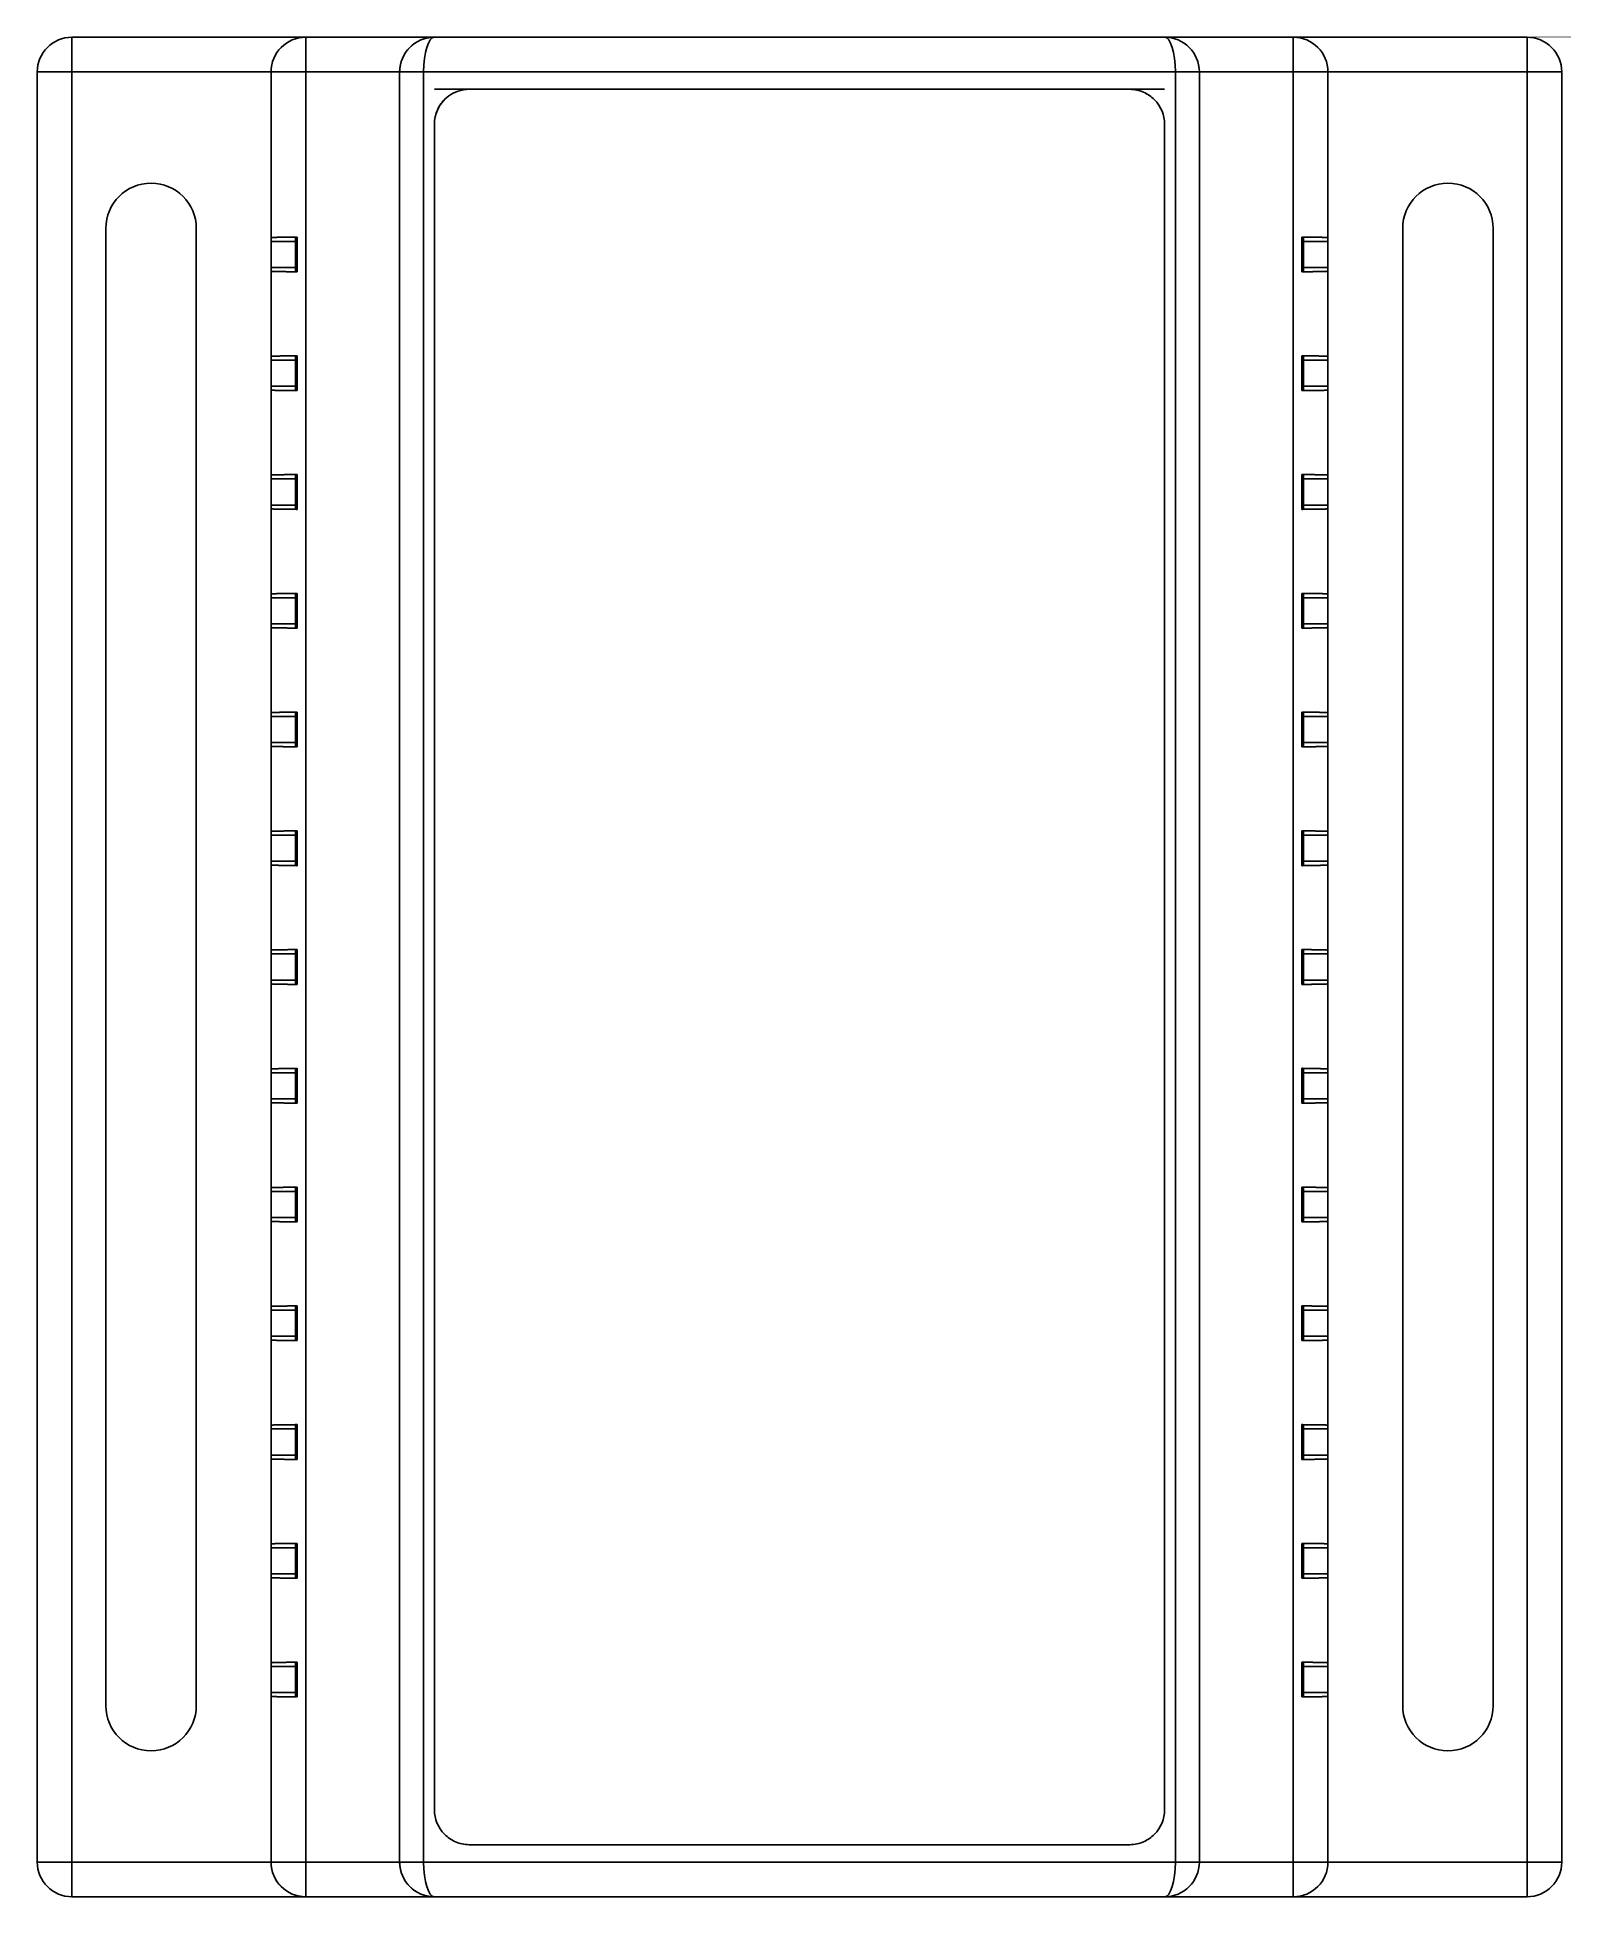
# Model space of a CAD drawing. Header units: millimetres. Extents: x -44 to 44, y -54 to 54.
import ezdxf

# ---------------------------------------------------------------- set-up
doc = ezdxf.new("R2010")
doc.units = ezdxf.units.MM
doc.layers.add('Shape2DView', color=7, linetype='CONTINUOUS')

msp = doc.modelspace()

# ---------------------------------------------------------------- linework, layer by layer
at = {"layer": 'Shape2DView'}
for p, q in [((-41.85, 53.5), (-28.4, 53.5)), ((-28.4, 53.5), (-21, 53.5)), ((28.4, 53.5), (21, 53.5)), ((41.85, 53.5), (28.4, 53.5)), ((-43.85, 51.5), (-43.85, -51.5)), ((-41.85, 51.5), (-41.85, -51.5)), ((-41.85, 51.5), (-30.4, 51.5)), ((-30.4, 51.5), (-30.4, 41.75)), ((-30.4, 51.5), (-30.4, 41.97)), ((-28.4, 51.5), (-28.4, -51.5)), ((-28.4, 51.5), (-23, 51.5)), ((-23, 51.5), (-23, -51.5)), ((-21.62, 51.5), (-21.62, -51.5)), ((21.62, 51.5), (21.62, -51.5)), ((23, 51.5), (23, -51.5)), ((28.4, 51.5), (23, 51.5)), ((28.4, 51.5), (28.4, -51.5)), ((30.4, 51.5), (30.4, 41.75)), ((30.4, 51.5), (30.4, 41.97)), ((41.85, 51.5), (30.4, 51.5)), ((41.85, 51.5), (41.85, -51.5)), ((43.85, 51.5), (43.85, -51.5)), ((-21, 50.5), (-19, 50.5)), ((19, 50.5), (21, 50.5)), ((-21, -48.5), (-21, 48.5)), ((21, -48.5), (21, 48.5)), ((-39.9, -42.5), (-39.9, 42.5)), ((-34.7, -42.5), (-34.7, 42.5)), ((-30.4, 41.97), (-30.4, 41.75)), ((-30.4, 41.75), (-29, 41.75)), ((-29, 41.98), (-29, 41.75)), ((-28.9, 41.98), (-29, 41.98)), ((-28.9, 42), (-28.9, 40)), ((28.9, 42), (28.9, 40)), ((29, 41.98), (28.9, 41.98)), ((29, 41.75), (29, 41.98)), ((30.4, 41.75), (29, 41.75)), ((30.4, 41.75), (30.4, 41.97)), ((34.7, -42.5), (34.7, 42.5)), ((39.9, -42.5), (39.9, 42.5)), ((-30.4, 40.25), (-30.4, 40.03)), ((-30.4, 40.25), (-30.4, 34.92)), ((-30.4, 40.25), (-29, 40.25)), ((-30.4, 40.03), (-30.4, 35.13)), ((-29, 40.25), (-29, 40.02)), ((-29, 40.02), (-28.9, 40.02)), ((28.9, 40.02), (29, 40.02)), ((29, 40.02), (29, 40.25)), ((30.4, 40.25), (29, 40.25)), ((30.4, 40.03), (30.4, 40.25)), ((30.4, 40.25), (30.4, 34.92)), ((30.4, 40.03), (30.4, 35.13)), ((-30.4, 35.13), (-30.4, 34.92)), ((-30.4, 34.92), (-29, 34.92)), ((-29, 35.14), (-29, 34.92)), ((-28.9, 35.14), (-29, 35.14)), ((-28.9, 35.17), (-28.9, 33.17)), ((28.9, 35.17), (28.9, 33.17)), ((29, 35.14), (28.9, 35.14)), ((29, 34.92), (29, 35.14)), ((30.4, 34.92), (29, 34.92)), ((30.4, 34.92), (30.4, 35.13)), ((-30.4, 33.42), (-30.4, 33.2)), ((-30.4, 33.42), (-30.4, 28.08)), ((-30.4, 33.42), (-29, 33.42)), ((-30.4, 33.2), (-30.4, 28.3)), ((-29, 33.42), (-29, 33.19)), ((-29, 33.19), (-28.9, 33.19)), ((28.9, 33.19), (29, 33.19)), ((29, 33.19), (29, 33.42)), ((30.4, 33.42), (29, 33.42)), ((30.4, 33.2), (30.4, 33.42)), ((30.4, 33.42), (30.4, 28.08)), ((30.4, 33.2), (30.4, 28.3)), ((-30.4, 28.3), (-30.4, 28.08)), ((-30.4, 28.08), (-29, 28.08)), ((-29, 28.31), (-29, 28.08)), ((-28.9, 28.31), (-29, 28.31)), ((-28.9, 28.33), (-28.9, 26.33)), ((28.9, 28.33), (28.9, 26.33)), ((29, 28.31), (28.9, 28.31)), ((29, 28.08), (29, 28.31)), ((30.4, 28.08), (29, 28.08)), ((30.4, 28.08), (30.4, 28.3)), ((-30.4, 26.58), (-30.4, 26.37)), ((-30.4, 26.58), (-30.4, 21.25)), ((-30.4, 26.58), (-29, 26.58)), ((-30.4, 26.37), (-30.4, 21.47)), ((-29, 26.58), (-29, 26.36)), ((-29, 26.36), (-28.9, 26.36)), ((28.9, 26.36), (29, 26.36)), ((29, 26.36), (29, 26.58)), ((30.4, 26.58), (29, 26.58)), ((30.4, 26.37), (30.4, 26.58)), ((30.4, 26.58), (30.4, 21.25)), ((30.4, 26.37), (30.4, 21.47)), ((-30.4, 21.47), (-30.4, 21.25)), ((-29, 21.48), (-29, 21.25)), ((-28.9, 21.48), (-29, 21.48)), ((-28.9, 21.5), (-28.9, 19.5)), ((28.9, 21.5), (28.9, 19.5)), ((29, 21.48), (28.9, 21.48)), ((29, 21.25), (29, 21.48)), ((30.4, 21.25), (30.4, 21.47)), ((-30.4, 21.25), (-29, 21.25)), ((30.4, 21.25), (29, 21.25)), ((-30.4, 19.75), (-30.4, 19.53)), ((-30.4, 19.75), (-30.4, 14.42)), ((-30.4, 19.75), (-29, 19.75)), ((-30.4, 19.53), (-30.4, 14.63)), ((-29, 19.75), (-29, 19.52)), ((-29, 19.52), (-28.9, 19.52)), ((28.9, 19.52), (29, 19.52)), ((29, 19.52), (29, 19.75)), ((30.4, 19.75), (29, 19.75)), ((30.4, 19.53), (30.4, 19.75)), ((30.4, 19.75), (30.4, 14.42)), ((30.4, 19.53), (30.4, 14.63)), ((-30.4, 14.63), (-30.4, 14.42)), ((-30.4, 14.42), (-29, 14.42)), ((-29, 14.64), (-29, 14.42)), ((-28.9, 14.64), (-29, 14.64)), ((-28.9, 14.67), (-28.9, 12.67)), ((28.9, 14.67), (28.9, 12.67)), ((29, 14.64), (28.9, 14.64)), ((29, 14.42), (29, 14.64)), ((30.4, 14.42), (29, 14.42)), ((30.4, 14.42), (30.4, 14.63)), ((-30.4, 12.92), (-30.4, 12.7)), ((-30.4, 12.92), (-30.4, 7.58)), ((-30.4, 12.92), (-29, 12.92)), ((-29, 12.92), (-29, 12.69)), ((29, 12.69), (29, 12.92)), ((30.4, 12.92), (29, 12.92)), ((30.4, 12.7), (30.4, 12.92)), ((30.4, 12.92), (30.4, 7.58)), ((-30.4, 12.7), (-30.4, 7.8)), ((-29, 12.69), (-28.9, 12.69)), ((28.9, 12.69), (29, 12.69)), ((30.4, 12.7), (30.4, 7.8)), ((-30.4, 7.8), (-30.4, 7.58)), ((-30.4, 7.58), (-29, 7.58)), ((-29, 7.81), (-29, 7.58)), ((-28.9, 7.81), (-29, 7.81)), ((-28.9, 7.83), (-28.9, 5.83)), ((28.9, 7.83), (28.9, 5.83)), ((29, 7.81), (28.9, 7.81)), ((29, 7.58), (29, 7.81)), ((30.4, 7.58), (29, 7.58)), ((30.4, 7.58), (30.4, 7.8)), ((-30.4, 6.08), (-30.4, 5.87)), ((-30.4, 6.08), (-30.4, 0.75)), ((-30.4, 6.08), (-29, 6.08)), ((-30.4, 5.87), (-30.4, 0.97)), ((-29, 6.08), (-29, 5.86)), ((-29, 5.86), (-28.9, 5.86)), ((28.9, 5.86), (29, 5.86)), ((29, 5.86), (29, 6.08)), ((30.4, 6.08), (29, 6.08)), ((30.4, 5.87), (30.4, 6.08)), ((30.4, 6.08), (30.4, 0.75)), ((30.4, 5.87), (30.4, 0.97)), ((-30.4, 0.97), (-30.4, 0.75)), ((-30.4, 0.75), (-29, 0.75)), ((-29, 0.98), (-29, 0.75)), ((-28.9, 0.98), (-29, 0.98)), ((-28.9, 1), (-28.9, -1)), ((28.9, 1), (28.9, -1)), ((29, 0.98), (28.9, 0.98)), ((29, 0.75), (29, 0.98)), ((30.4, 0.75), (29, 0.75)), ((30.4, 0.75), (30.4, 0.97)), ((-30.4, -0.75), (-30.4, -0.97)), ((-30.4, -0.75), (-30.4, -6.08)), ((-30.4, -0.75), (-29, -0.75)), ((-30.4, -0.97), (-30.4, -5.87)), ((-29, -0.75), (-29, -0.98)), ((-29, -0.98), (-28.9, -0.98)), ((28.9, -0.98), (29, -0.98)), ((29, -0.98), (29, -0.75)), ((30.4, -0.75), (29, -0.75)), ((30.4, -0.97), (30.4, -0.75)), ((30.4, -0.75), (30.4, -6.08)), ((30.4, -0.97), (30.4, -5.87)), ((-30.4, -5.87), (-30.4, -6.08)), ((-30.4, -6.08), (-29, -6.08)), ((-29, -5.86), (-29, -6.08)), ((-28.9, -5.86), (-29, -5.86)), ((-28.9, -5.83), (-28.9, -7.83)), ((28.9, -5.83), (28.9, -7.83)), ((29, -5.86), (28.9, -5.86)), ((29, -6.08), (29, -5.86)), ((30.4, -6.08), (29, -6.08)), ((30.4, -6.08), (30.4, -5.87)), ((-30.4, -7.58), (-30.4, -7.8)), ((-30.4, -7.58), (-30.4, -12.92)), ((-30.4, -7.58), (-29, -7.58)), ((-30.4, -7.8), (-30.4, -12.7)), ((-29, -7.58), (-29, -7.81)), ((-29, -7.81), (-28.9, -7.81)), ((28.9, -7.81), (29, -7.81)), ((29, -7.81), (29, -7.58)), ((30.4, -7.58), (29, -7.58)), ((30.4, -7.8), (30.4, -7.58)), ((30.4, -7.58), (30.4, -12.92)), ((30.4, -7.8), (30.4, -12.7)), ((-30.4, -12.7), (-30.4, -12.92)), ((-29, -12.69), (-29, -12.92)), ((-28.9, -12.69), (-29, -12.69)), ((-28.9, -12.67), (-28.9, -14.67)), ((28.9, -12.67), (28.9, -14.67)), ((29, -12.69), (28.9, -12.69)), ((29, -12.92), (29, -12.69)), ((30.4, -12.92), (30.4, -12.7)), ((-30.4, -12.92), (-29, -12.92)), ((30.4, -12.92), (29, -12.92)), ((-30.4, -14.42), (-30.4, -14.63)), ((-30.4, -14.42), (-30.4, -19.75)), ((-30.4, -14.42), (-29, -14.42)), ((-30.4, -14.63), (-30.4, -19.53)), ((-29, -14.42), (-29, -14.64)), ((-29, -14.64), (-28.9, -14.64)), ((28.9, -14.64), (29, -14.64)), ((29, -14.64), (29, -14.42)), ((30.4, -14.42), (29, -14.42)), ((30.4, -14.63), (30.4, -14.42)), ((30.4, -14.42), (30.4, -19.75)), ((30.4, -14.63), (30.4, -19.53)), ((-30.4, -19.53), (-30.4, -19.75)), ((-30.4, -19.75), (-29, -19.75)), ((-29, -19.52), (-29, -19.75)), ((-28.9, -19.52), (-29, -19.52)), ((-28.9, -19.5), (-28.9, -21.5)), ((28.9, -19.5), (28.9, -21.5)), ((29, -19.52), (28.9, -19.52)), ((29, -19.75), (29, -19.52)), ((30.4, -19.75), (29, -19.75)), ((30.4, -19.75), (30.4, -19.53)), ((-30.4, -21.25), (-30.4, -21.47)), ((-30.4, -21.25), (-30.4, -26.58)), ((-30.4, -21.25), (-29, -21.25)), ((-29, -21.25), (-29, -21.48)), ((29, -21.48), (29, -21.25)), ((30.4, -21.25), (29, -21.25)), ((30.4, -21.47), (30.4, -21.25)), ((30.4, -21.25), (30.4, -26.58)), ((-30.4, -21.47), (-30.4, -26.37)), ((-29, -21.48), (-28.9, -21.48)), ((28.9, -21.48), (29, -21.48)), ((30.4, -21.47), (30.4, -26.37)), ((-30.4, -26.37), (-30.4, -26.58)), ((-30.4, -26.58), (-29, -26.58)), ((-29, -26.36), (-29, -26.58)), ((-28.9, -26.36), (-29, -26.36)), ((-28.9, -26.33), (-28.9, -28.33)), ((28.9, -26.33), (28.9, -28.33)), ((29, -26.36), (28.9, -26.36)), ((29, -26.58), (29, -26.36)), ((30.4, -26.58), (29, -26.58)), ((30.4, -26.58), (30.4, -26.37)), ((-30.4, -28.08), (-30.4, -28.3)), ((-30.4, -28.08), (-30.4, -33.42)), ((-30.4, -28.08), (-29, -28.08)), ((-30.4, -28.3), (-30.4, -33.2)), ((-29, -28.08), (-29, -28.31)), ((-29, -28.31), (-28.9, -28.31)), ((28.9, -28.31), (29, -28.31)), ((29, -28.31), (29, -28.08)), ((30.4, -28.08), (29, -28.08)), ((30.4, -28.3), (30.4, -28.08)), ((30.4, -28.08), (30.4, -33.42)), ((30.4, -28.3), (30.4, -33.2)), ((-28.9, -33.17), (-28.9, -35.17)), ((28.9, -33.17), (28.9, -35.17)), ((-30.4, -33.2), (-30.4, -33.42)), ((-30.4, -33.42), (-29, -33.42)), ((-29, -33.19), (-29, -33.42)), ((-28.9, -33.19), (-29, -33.19)), ((29, -33.19), (28.9, -33.19)), ((29, -33.42), (29, -33.19)), ((30.4, -33.42), (29, -33.42)), ((30.4, -33.42), (30.4, -33.2)), ((-30.4, -34.92), (-30.4, -35.13)), ((-30.4, -34.92), (-30.4, -40.25)), ((-30.4, -34.92), (-29, -34.92)), ((-30.4, -35.13), (-30.4, -40.03)), ((-29, -34.92), (-29, -35.14)), ((-29, -35.14), (-28.9, -35.14)), ((28.9, -35.14), (29, -35.14)), ((29, -35.14), (29, -34.92)), ((30.4, -34.92), (29, -34.92)), ((30.4, -35.13), (30.4, -34.92)), ((30.4, -34.92), (30.4, -40.25)), ((30.4, -35.13), (30.4, -40.03)), ((-30.4, -40.03), (-30.4, -40.25)), ((-30.4, -40.25), (-29, -40.25)), ((-29, -40.02), (-29, -40.25)), ((-28.9, -40.02), (-29, -40.02)), ((-28.9, -40), (-28.9, -42)), ((28.9, -40), (28.9, -42)), ((29, -40.02), (28.9, -40.02)), ((29, -40.25), (29, -40.02)), ((30.4, -40.25), (29, -40.25)), ((30.4, -40.25), (30.4, -40.03)), ((-30.4, -41.75), (-30.4, -41.97)), ((-30.4, -41.75), (-30.4, -51.5)), ((-30.4, -41.75), (-29, -41.75)), ((-30.4, -41.97), (-30.4, -51.5)), ((-29, -41.75), (-29, -41.98)), ((-29, -41.98), (-28.9, -41.98)), ((28.9, -41.98), (29, -41.98)), ((29, -41.98), (29, -41.75)), ((30.4, -41.75), (29, -41.75)), ((30.4, -41.97), (30.4, -41.75)), ((30.4, -41.75), (30.4, -51.5)), ((30.4, -41.97), (30.4, -51.5)), ((-19, -50.5), (19, -50.5)), ((-41.85, -51.5), (-30.4, -51.5)), ((-28.4, -51.5), (-23, -51.5)), ((28.4, -51.5), (23, -51.5)), ((41.85, -51.5), (30.4, -51.5)), ((-41.85, -53.5), (-28.4, -53.5)), ((-28.4, -53.5), (-21, -53.5)), ((28.4, -53.5), (21, -53.5)), ((41.85, -53.5), (28.4, -53.5))]:
    msp.add_line(p, q, dxfattribs=at)
for centre, radius, start, end in [((-41.85, 51.5), 2, 90, 180), ((-41.85, 51.5), 2, 90, 180), ((-28.4, 51.5), 2, 90, 180), ((-28.4, 51.5), 2, 90, 180), ((-21, 51.5), 2, 90, 180), ((21, 51.5), 2, 0, 90), ((21, 51.5), 2, 0, 90), ((28.4, 51.5), 2, 0, 90), ((28.4, 51.5), 2, 0, 90), ((41.85, 51.5), 2, 0, 90), ((41.85, 51.5), 2, 0, 90), ((-19, 48.5), 2, 132.6472, 180), ((-37.3, 42.5), 2.6, 0, 180), ((37.3, 42.5), 2.6, 0, 180), ((-37.3, -42.5), 2.6, -180, 0), ((37.3, -42.5), 2.6, 180, 0), ((-41.85, -51.5), 2, 180, -90), ((-41.85, -51.5), 2, 180, -90), ((-28.4, -51.5), 2, 180, -90), ((-28.4, -51.5), 2, 180, -90), ((-21, -51.5), 2, 180, -90), ((21, -51.5), 2, -90, 0), ((21, -51.5), 2, -90, 0), ((28.4, -51.5), 2, -90, 0), ((28.4, -51.5), 2, -90, 0), ((41.85, -51.5), 2, -90, 0), ((41.85, -51.5), 2, -90, 0)]:
    msp.add_arc(centre, radius, start, end, dxfattribs=at)
for centre, major_axis, start_param, end_param in [((-21, 51.5), (0, -2), 3.141593, 4.712389), ((21, 51.5), (0, -2), -4.712389, -3.141593), ((-21, -51.5), (0, 2), -4.712389, -3.141593), ((21, -51.5), (0, 2), 3.141593, 4.712389)]:
    msp.add_ellipse(centre, major_axis=major_axis, ratio=0.309869, start_param=start_param, end_param=end_param, dxfattribs=at)
for points, degree, knots in [([(-41.85, 53.5), (-41.85, 53.49), (-41.85, 53.49), (-41.85, 53.47), (-41.85, 53.45), (-41.85, 53.42), (-41.85, 53.39), (-41.85, 53.34), (-41.85, 53.3), (-41.85, 53.25), (-41.85, 53.19), (-41.85, 53.13), (-41.85, 53.06), (-41.85, 52.99), (-41.85, 52.91), (-41.85, 52.83), (-41.85, 52.75), (-41.85, 52.66), (-41.85, 52.56), (-41.85, 52.47), (-41.85, 52.37), (-41.85, 52.26), (-41.85, 52.16), (-41.85, 52.05), (-41.85, 51.95), (-41.85, 51.72), (-41.85, 51.5)], 2, [4.712389, 4.712389, 4.712389, 4.824589, 4.824589, 4.936788, 4.936788, 5.048988, 5.048988, 5.161188, 5.161188, 5.273388, 5.273388, 5.385587, 5.385587, 5.497787, 5.497787, 5.609987, 5.609987, 5.722187, 5.722187, 5.834386, 5.834386, 5.946586, 5.946586, 6.058786, 6.058786, 6.283185, 6.283185, 6.283185]), ([(-28.4, 53.5), (-28.4, 53.49), (-28.4, 53.49), (-28.4, 53.47), (-28.4, 53.45), (-28.4, 53.42), (-28.4, 53.39), (-28.4, 53.34), (-28.4, 53.3), (-28.4, 53.25), (-28.4, 53.19), (-28.4, 53.13), (-28.4, 53.06), (-28.4, 52.99), (-28.4, 52.91), (-28.4, 52.83), (-28.4, 52.75), (-28.4, 52.66), (-28.4, 52.56), (-28.4, 52.47), (-28.4, 52.37), (-28.4, 52.26), (-28.4, 52.16), (-28.4, 52.05), (-28.4, 51.95), (-28.4, 51.72), (-28.4, 51.5)], 2, [4.712389, 4.712389, 4.712389, 4.824589, 4.824589, 4.936788, 4.936788, 5.048988, 5.048988, 5.161188, 5.161188, 5.273388, 5.273388, 5.385587, 5.385587, 5.497787, 5.497787, 5.609987, 5.609987, 5.722187, 5.722187, 5.834386, 5.834386, 5.946586, 5.946586, 6.058786, 6.058786, 6.283185, 6.283185, 6.283185]), ([(28.4, 53.5), (28.4, 53.49), (28.4, 53.49), (28.4, 53.47), (28.4, 53.45), (28.4, 53.42), (28.4, 53.39), (28.4, 53.34), (28.4, 53.3), (28.4, 53.25), (28.4, 53.19), (28.4, 53.13), (28.4, 53.06), (28.4, 52.99), (28.4, 52.91), (28.4, 52.83), (28.4, 52.75), (28.4, 52.66), (28.4, 52.56), (28.4, 52.47), (28.4, 52.37), (28.4, 52.26), (28.4, 52.16), (28.4, 52.05), (28.4, 51.95), (28.4, 51.72), (28.4, 51.5)], 2, [4.712389, 4.712389, 4.712389, 4.824589, 4.824589, 4.936788, 4.936788, 5.048988, 5.048988, 5.161188, 5.161188, 5.273388, 5.273388, 5.385587, 5.385587, 5.497787, 5.497787, 5.609987, 5.609987, 5.722187, 5.722187, 5.834386, 5.834386, 5.946586, 5.946586, 6.058786, 6.058786, 6.283185, 6.283185, 6.283185]), ([(41.85, 53.5), (41.85, 53.49), (41.85, 53.49), (41.85, 53.47), (41.85, 53.45), (41.85, 53.42), (41.85, 53.39), (41.85, 53.34), (41.85, 53.3), (41.85, 53.25), (41.85, 53.19), (41.85, 53.13), (41.85, 53.06), (41.85, 52.99), (41.85, 52.91), (41.85, 52.83), (41.85, 52.75), (41.85, 52.66), (41.85, 52.56), (41.85, 52.47), (41.85, 52.37), (41.85, 52.26), (41.85, 52.16), (41.85, 52.05), (41.85, 51.95), (41.85, 51.72), (41.85, 51.5)], 2, [4.712389, 4.712389, 4.712389, 4.824589, 4.824589, 4.936788, 4.936788, 5.048988, 5.048988, 5.161188, 5.161188, 5.273388, 5.273388, 5.385587, 5.385587, 5.497787, 5.497787, 5.609987, 5.609987, 5.722187, 5.722187, 5.834386, 5.834386, 5.946586, 5.946586, 6.058786, 6.058786, 6.283185, 6.283185, 6.283185]), ([(-41.85, 51.5), (-42.07, 51.5), (-42.3, 51.5), (-42.51, 51.5), (-42.58, 51.5), (-42.65, 51.5), (-42.72, 51.5), (-42.78, 51.5), (-42.85, 51.5), (-42.91, 51.5), (-42.98, 51.5), (-43.04, 51.5), (-43.1, 51.5), (-43.15, 51.5), (-43.21, 51.5), (-43.26, 51.5), (-43.31, 51.5), (-43.36, 51.5), (-43.41, 51.5), (-43.46, 51.5), (-43.5, 51.5), (-43.54, 51.5), (-43.58, 51.5), (-43.62, 51.5), (-43.65, 51.5), (-43.68, 51.5), (-43.71, 51.5), (-43.74, 51.5), (-43.76, 51.5), (-43.78, 51.5), (-43.8, 51.5), (-43.81, 51.5), (-43.82, 51.5), (-43.84, 51.5), (-43.84, 51.5), (-43.85, 51.5), (-43.85, 51.5)], 3, [0, 0, 0, 0, 0.336599, 0.336599, 0.336599, 0.448799, 0.448799, 0.448799, 0.560999, 0.560999, 0.560999, 0.673198, 0.673198, 0.673198, 0.785398, 0.785398, 0.785398, 0.897598, 0.897598, 0.897598, 1.009798, 1.009798, 1.009798, 1.121997, 1.121997, 1.121997, 1.234197, 1.234197, 1.234197, 1.346397, 1.346397, 1.346397, 1.458597, 1.458597, 1.458597, 1.570796, 1.570796, 1.570796, 1.570796]), ([(-30.4, 51.5), (-30.4, 51.5), (-30.39, 51.5), (-30.39, 51.5), (-30.37, 51.5), (-30.36, 51.5), (-30.35, 51.5), (-30.33, 51.5), (-30.31, 51.5), (-30.29, 51.5), (-30.26, 51.5), (-30.23, 51.5), (-30.2, 51.5), (-30.17, 51.5), (-30.13, 51.5), (-30.09, 51.5), (-30.05, 51.5), (-30.01, 51.5), (-29.96, 51.5), (-29.91, 51.5), (-29.86, 51.5), (-29.81, 51.5), (-29.76, 51.5), (-29.7, 51.5), (-29.65, 51.5), (-29.59, 51.5), (-29.53, 51.5), (-29.46, 51.5), (-29.4, 51.5), (-29.33, 51.5), (-29.27, 51.5), (-29.2, 51.5), (-29.13, 51.5), (-29.06, 51.5), (-28.85, 51.5), (-28.62, 51.5), (-28.4, 51.5)], 3, [0, 0, 0, 0, 0.1122, 0.1122, 0.1122, 0.224399, 0.224399, 0.224399, 0.336599, 0.336599, 0.336599, 0.448799, 0.448799, 0.448799, 0.560999, 0.560999, 0.560999, 0.673198, 0.673198, 0.673198, 0.785398, 0.785398, 0.785398, 0.897598, 0.897598, 0.897598, 1.009798, 1.009798, 1.009798, 1.121997, 1.121997, 1.121997, 1.234197, 1.234197, 1.234197, 1.570796, 1.570796, 1.570796, 1.570796]), ([(-23, 51.5), (-23, 51.5), (-22.99, 51.5), (-22.98, 51.5), (-22.97, 51.5), (-22.95, 51.5), (-22.93, 51.5), (-22.9, 51.5), (-22.87, 51.5), (-22.84, 51.5), (-22.8, 51.5), (-22.76, 51.5), (-22.72, 51.5), (-22.67, 51.5), (-22.62, 51.5), (-22.56, 51.5), (-22.51, 51.5), (-22.44, 51.5), (-22.38, 51.5), (-22.32, 51.5), (-22.25, 51.5), (-22.18, 51.5), (-22.1, 51.5), (-21.95, 51.5), (-21.79, 51.5), (-21.7, 51.5), (-21.62, 51.5)], 2, [0, 0, 0, 0.089696, 0.089696, 0.179392, 0.179392, 0.269087, 0.269087, 0.358783, 0.358783, 0.448479, 0.448479, 0.538175, 0.538175, 0.62787, 0.62787, 0.717566, 0.717566, 0.807262, 0.807262, 0.896958, 0.896958, 0.986653, 0.986653, 1.166045, 1.166045, 1.255741, 1.255741, 1.255741]), ([(23, 51.5), (23, 51.5), (22.99, 51.5), (22.98, 51.5), (22.97, 51.5), (22.95, 51.5), (22.93, 51.5), (22.9, 51.5), (22.87, 51.5), (22.84, 51.5), (22.8, 51.5), (22.76, 51.5), (22.72, 51.5), (22.67, 51.5), (22.62, 51.5), (22.56, 51.5), (22.51, 51.5), (22.44, 51.5), (22.38, 51.5), (22.32, 51.5), (22.25, 51.5), (22.18, 51.5), (22.1, 51.5), (22.03, 51.5), (21.95, 51.5), (21.79, 51.5), (21.62, 51.5)], 2, [0, 0, 0, 0.089696, 0.089696, 0.179392, 0.179392, 0.269087, 0.269087, 0.358783, 0.358783, 0.448479, 0.448479, 0.538175, 0.538175, 0.62787, 0.62787, 0.717566, 0.717566, 0.807262, 0.807262, 0.896958, 0.896958, 0.986653, 0.986653, 1.076349, 1.076349, 1.255741, 1.255741, 1.255741]), ([(28.4, 51.5), (28.62, 51.5), (28.85, 51.5), (29.06, 51.5), (29.13, 51.5), (29.2, 51.5), (29.27, 51.5), (29.33, 51.5), (29.4, 51.5), (29.46, 51.5), (29.53, 51.5), (29.59, 51.5), (29.65, 51.5), (29.7, 51.5), (29.76, 51.5), (29.81, 51.5), (29.86, 51.5), (29.91, 51.5), (29.96, 51.5), (30.01, 51.5), (30.05, 51.5), (30.09, 51.5), (30.13, 51.5), (30.17, 51.5), (30.2, 51.5), (30.23, 51.5), (30.26, 51.5), (30.29, 51.5), (30.31, 51.5), (30.33, 51.5), (30.35, 51.5), (30.36, 51.5), (30.37, 51.5), (30.39, 51.5), (30.39, 51.5), (30.4, 51.5), (30.4, 51.5)], 3, [0, 0, 0, 0, 0.336599, 0.336599, 0.336599, 0.448799, 0.448799, 0.448799, 0.560999, 0.560999, 0.560999, 0.673198, 0.673198, 0.673198, 0.785398, 0.785398, 0.785398, 0.897598, 0.897598, 0.897598, 1.009798, 1.009798, 1.009798, 1.121997, 1.121997, 1.121997, 1.234197, 1.234197, 1.234197, 1.346397, 1.346397, 1.346397, 1.458597, 1.458597, 1.458597, 1.570796, 1.570796, 1.570796, 1.570796]), ([(41.85, 51.5), (42.07, 51.5), (42.3, 51.5), (42.51, 51.5), (42.58, 51.5), (42.65, 51.5), (42.72, 51.5), (42.78, 51.5), (42.85, 51.5), (42.91, 51.5), (42.98, 51.5), (43.04, 51.5), (43.1, 51.5), (43.15, 51.5), (43.21, 51.5), (43.26, 51.5), (43.31, 51.5), (43.36, 51.5), (43.41, 51.5), (43.46, 51.5), (43.5, 51.5), (43.54, 51.5), (43.58, 51.5), (43.62, 51.5), (43.65, 51.5), (43.68, 51.5), (43.71, 51.5), (43.74, 51.5), (43.76, 51.5), (43.78, 51.5), (43.8, 51.5), (43.81, 51.5), (43.82, 51.5), (43.84, 51.5), (43.84, 51.5), (43.85, 51.5), (43.85, 51.5)], 3, [0, 0, 0, 0, 0.336599, 0.336599, 0.336599, 0.448799, 0.448799, 0.448799, 0.560999, 0.560999, 0.560999, 0.673198, 0.673198, 0.673198, 0.785398, 0.785398, 0.785398, 0.897598, 0.897598, 0.897598, 1.009798, 1.009798, 1.009798, 1.121997, 1.121997, 1.121997, 1.234197, 1.234197, 1.234197, 1.346397, 1.346397, 1.346397, 1.458597, 1.458597, 1.458597, 1.570796, 1.570796, 1.570796, 1.570796]), ([(-21, 48.5), (-21, 48.94), (-20.86, 49.38), (-20.56, 49.75), (-20.45, 49.89), (-20.32, 50.01), (-20.18, 50.12), (-19.86, 50.35), (-19.44, 50.5), (-19, 50.5)], 3, [0, 0, 0, 0, 0.46546, 0.46546, 0.46546, 0.6354, 0.6354, 0.6354, 1, 1, 1, 1]), ([(-19, 50.5), (-17.67, 50.5), (-16.34, 50.5), (-15, 50.5), (-13.66, 50.5), (-12.3, 50.5), (-10.95, 50.5), (-9.59, 50.5), (-8.23, 50.5), (-6.86, 50.5), (-5.49, 50.5), (-2.75, 50.5), (0, 50.5), (2.75, 50.5), (5.49, 50.5), (6.86, 50.5), (8.23, 50.5), (9.59, 50.5), (10.95, 50.5), (12.3, 50.5), (13.66, 50.5), (15, 50.5), (16.34, 50.5), (17.67, 50.5), (19, 50.5)], 2, [4.4365842, 4.4365842, 4.4365842, 4.4759849, 4.4759849, 4.5153856, 4.5153856, 4.5547863, 4.5547863, 4.594187, 4.594187, 4.6335876, 4.6335876, 4.712389, 4.712389, 4.7911903, 4.7911903, 4.830591, 4.830591, 4.8699917, 4.8699917, 4.9093924, 4.9093924, 4.948793, 4.948793, 4.9881937, 4.9881937, 4.9881937]), ([(19, 50.5), (19.28, 50.5), (19.55, 50.44), (19.79, 50.34), (20.03, 50.23), (20.24, 50.08), (20.41, 49.91), (20.81, 49.52), (21, 49), (21, 48.5)], 3, [0, 0, 0, 0, 0.231428, 0.231428, 0.231428, 0.462856, 0.462856, 0.462856, 1, 1, 1, 1]), ([(-28.9, 42), (-28.99, 42), (-29.08, 42), (-29.26, 42), (-29.42, 42), (-29.5, 41.99), (-29.58, 41.99), (-29.65, 41.99), (-29.72, 41.99), (-29.79, 41.99), (-29.86, 41.99), (-29.92, 41.99), (-29.98, 41.99), (-30.04, 41.99), (-30.09, 41.98), (-30.14, 41.98), (-30.18, 41.98), (-30.22, 41.98), (-30.26, 41.98), (-30.29, 41.98), (-30.32, 41.98), (-30.34, 41.97), (-30.36, 41.97), (-30.38, 41.97), (-30.39, 41.97), (-30.4, 41.97), (-30.4, 41.97)], 2, [3.394273, 3.394273, 3.394273, 3.488424, 3.488424, 3.676726, 3.676726, 3.770878, 3.770878, 3.865029, 3.865029, 3.95918, 3.95918, 4.053331, 4.053331, 4.147482, 4.147482, 4.241633, 4.241633, 4.335784, 4.335784, 4.429936, 4.429936, 4.524087, 4.524087, 4.618238, 4.618238, 4.712389, 4.712389, 4.712389]), ([(30.4, 41.97), (30.4, 41.97), (30.39, 41.97), (30.38, 41.97), (30.36, 41.97), (30.34, 41.97), (30.32, 41.98), (30.29, 41.98), (30.26, 41.98), (30.22, 41.98), (30.18, 41.98), (30.14, 41.98), (30.09, 41.98), (30.04, 41.99), (29.98, 41.99), (29.92, 41.99), (29.86, 41.99), (29.79, 41.99), (29.72, 41.99), (29.65, 41.99), (29.58, 41.99), (29.5, 41.99), (29.42, 42), (29.34, 42), (29.25, 42), (29.08, 42), (28.9, 42)], 2, [1.570796, 1.570796, 1.570796, 1.664947, 1.664947, 1.759099, 1.759099, 1.85325, 1.85325, 1.947401, 1.947401, 2.041552, 2.041552, 2.135703, 2.135703, 2.229854, 2.229854, 2.324006, 2.324006, 2.418157, 2.418157, 2.512308, 2.512308, 2.606459, 2.606459, 2.70061, 2.70061, 2.888912, 2.888912, 2.888912]), ([(-30.4, 40.03), (-30.4, 40.03), (-30.39, 40.03), (-30.38, 40.03), (-30.36, 40.03), (-30.34, 40.03), (-30.32, 40.02), (-30.29, 40.02), (-30.26, 40.02), (-30.22, 40.02), (-30.18, 40.02), (-30.14, 40.02), (-30.09, 40.02), (-30.04, 40.01), (-29.98, 40.01), (-29.92, 40.01), (-29.86, 40.01), (-29.79, 40.01), (-29.72, 40.01), (-29.65, 40.01), (-29.58, 40.01), (-29.5, 40.01), (-29.42, 40), (-29.26, 40), (-29.08, 40), (-28.99, 40), (-28.9, 40)], 2, [4.712389, 4.712389, 4.712389, 4.80654, 4.80654, 4.900691, 4.900691, 4.994842, 4.994842, 5.088994, 5.088994, 5.183145, 5.183145, 5.277296, 5.277296, 5.371447, 5.371447, 5.465598, 5.465598, 5.559749, 5.559749, 5.6539, 5.6539, 5.748052, 5.748052, 5.936354, 5.936354, 6.030505, 6.030505, 6.030505]), ([(28.9, 40), (28.99, 40), (29.08, 40), (29.26, 40), (29.42, 40), (29.5, 40.01), (29.58, 40.01), (29.65, 40.01), (29.72, 40.01), (29.79, 40.01), (29.86, 40.01), (29.92, 40.01), (29.98, 40.01), (30.04, 40.01), (30.09, 40.02), (30.14, 40.02), (30.18, 40.02), (30.22, 40.02), (30.26, 40.02), (30.29, 40.02), (30.32, 40.02), (30.34, 40.03), (30.36, 40.03), (30.38, 40.03), (30.39, 40.03), (30.4, 40.03), (30.4, 40.03)], 2, [0.25268, 0.25268, 0.25268, 0.346831, 0.346831, 0.535134, 0.535134, 0.629285, 0.629285, 0.723436, 0.723436, 0.817587, 0.817587, 0.911738, 0.911738, 1.005889, 1.005889, 1.100041, 1.100041, 1.194192, 1.194192, 1.288343, 1.288343, 1.382494, 1.382494, 1.476645, 1.476645, 1.570796, 1.570796, 1.570796]), ([(-28.9, 35.17), (-28.99, 35.17), (-29.08, 35.16), (-29.26, 35.16), (-29.42, 35.16), (-29.5, 35.16), (-29.58, 35.16), (-29.65, 35.16), (-29.72, 35.16), (-29.79, 35.16), (-29.86, 35.16), (-29.92, 35.15), (-29.98, 35.15), (-30.04, 35.15), (-30.09, 35.15), (-30.14, 35.15), (-30.18, 35.15), (-30.22, 35.15), (-30.26, 35.15), (-30.29, 35.14), (-30.32, 35.14), (-30.34, 35.14), (-30.36, 35.14), (-30.38, 35.14), (-30.39, 35.14), (-30.4, 35.13), (-30.4, 35.13)], 2, [3.394273, 3.394273, 3.394273, 3.488424, 3.488424, 3.676726, 3.676726, 3.770878, 3.770878, 3.865029, 3.865029, 3.95918, 3.95918, 4.053331, 4.053331, 4.147482, 4.147482, 4.241633, 4.241633, 4.335784, 4.335784, 4.429936, 4.429936, 4.524087, 4.524087, 4.618238, 4.618238, 4.712389, 4.712389, 4.712389]), ([(30.4, 35.13), (30.4, 35.13), (30.39, 35.14), (30.38, 35.14), (30.36, 35.14), (30.34, 35.14), (30.32, 35.14), (30.29, 35.14), (30.26, 35.15), (30.22, 35.15), (30.18, 35.15), (30.14, 35.15), (30.09, 35.15), (30.04, 35.15), (29.98, 35.15), (29.92, 35.15), (29.86, 35.16), (29.79, 35.16), (29.72, 35.16), (29.65, 35.16), (29.58, 35.16), (29.5, 35.16), (29.42, 35.16), (29.34, 35.16), (29.25, 35.16), (29.08, 35.16), (28.9, 35.17)], 2, [1.570796, 1.570796, 1.570796, 1.664947, 1.664947, 1.759099, 1.759099, 1.85325, 1.85325, 1.947401, 1.947401, 2.041552, 2.041552, 2.135703, 2.135703, 2.229854, 2.229854, 2.324006, 2.324006, 2.418157, 2.418157, 2.512308, 2.512308, 2.606459, 2.606459, 2.70061, 2.70061, 2.888912, 2.888912, 2.888912]), ([(-30.4, 33.2), (-30.4, 33.2), (-30.39, 33.2), (-30.38, 33.2), (-30.36, 33.19), (-30.34, 33.19), (-30.32, 33.19), (-30.29, 33.19), (-30.26, 33.19), (-30.22, 33.19), (-30.18, 33.18), (-30.14, 33.18), (-30.09, 33.18), (-30.04, 33.18), (-29.98, 33.18), (-29.92, 33.18), (-29.86, 33.18), (-29.79, 33.18), (-29.72, 33.18), (-29.65, 33.17), (-29.58, 33.17), (-29.5, 33.17), (-29.42, 33.17), (-29.26, 33.17), (-29.08, 33.17), (-28.99, 33.17), (-28.9, 33.17)], 2, [4.712389, 4.712389, 4.712389, 4.80654, 4.80654, 4.900691, 4.900691, 4.994842, 4.994842, 5.088994, 5.088994, 5.183145, 5.183145, 5.277296, 5.277296, 5.371447, 5.371447, 5.465598, 5.465598, 5.559749, 5.559749, 5.6539, 5.6539, 5.748052, 5.748052, 5.936354, 5.936354, 6.030505, 6.030505, 6.030505]), ([(28.9, 33.17), (29.08, 33.17), (29.25, 33.17), (29.34, 33.17), (29.42, 33.17), (29.5, 33.17), (29.58, 33.17), (29.65, 33.17), (29.72, 33.18), (29.79, 33.18), (29.86, 33.18), (29.92, 33.18), (29.98, 33.18), (30.04, 33.18), (30.09, 33.18), (30.14, 33.18), (30.18, 33.18), (30.22, 33.19), (30.26, 33.19), (30.29, 33.19), (30.32, 33.19), (30.34, 33.19), (30.36, 33.19), (30.38, 33.2), (30.39, 33.2), (30.4, 33.2), (30.4, 33.2)], 2, [0.25268, 0.25268, 0.25268, 0.440983, 0.440983, 0.535134, 0.535134, 0.629285, 0.629285, 0.723436, 0.723436, 0.817587, 0.817587, 0.911738, 0.911738, 1.005889, 1.005889, 1.100041, 1.100041, 1.194192, 1.194192, 1.288343, 1.288343, 1.382494, 1.382494, 1.476645, 1.476645, 1.570796, 1.570796, 1.570796]), ([(-28.9, 28.33), (-28.99, 28.33), (-29.08, 28.33), (-29.26, 28.33), (-29.42, 28.33), (-29.5, 28.33), (-29.58, 28.33), (-29.65, 28.33), (-29.72, 28.32), (-29.79, 28.32), (-29.86, 28.32), (-29.92, 28.32), (-29.98, 28.32), (-30.04, 28.32), (-30.09, 28.32), (-30.14, 28.32), (-30.18, 28.32), (-30.22, 28.31), (-30.26, 28.31), (-30.29, 28.31), (-30.32, 28.31), (-30.34, 28.31), (-30.36, 28.31), (-30.38, 28.3), (-30.39, 28.3), (-30.4, 28.3), (-30.4, 28.3)], 2, [3.394273, 3.394273, 3.394273, 3.488424, 3.488424, 3.676726, 3.676726, 3.770878, 3.770878, 3.865029, 3.865029, 3.95918, 3.95918, 4.053331, 4.053331, 4.147482, 4.147482, 4.241633, 4.241633, 4.335784, 4.335784, 4.429936, 4.429936, 4.524087, 4.524087, 4.618238, 4.618238, 4.712389, 4.712389, 4.712389]), ([(30.4, 28.3), (30.4, 28.3), (30.39, 28.3), (30.38, 28.3), (30.36, 28.31), (30.34, 28.31), (30.32, 28.31), (30.29, 28.31), (30.26, 28.31), (30.22, 28.31), (30.18, 28.32), (30.14, 28.32), (30.09, 28.32), (30.04, 28.32), (29.98, 28.32), (29.92, 28.32), (29.86, 28.32), (29.79, 28.32), (29.72, 28.32), (29.65, 28.33), (29.58, 28.33), (29.5, 28.33), (29.42, 28.33), (29.34, 28.33), (29.25, 28.33), (29.08, 28.33), (28.9, 28.33)], 2, [1.570796, 1.570796, 1.570796, 1.664947, 1.664947, 1.759099, 1.759099, 1.85325, 1.85325, 1.947401, 1.947401, 2.041552, 2.041552, 2.135703, 2.135703, 2.229854, 2.229854, 2.324006, 2.324006, 2.418157, 2.418157, 2.512308, 2.512308, 2.606459, 2.606459, 2.70061, 2.70061, 2.888912, 2.888912, 2.888912]), ([(-30.4, 26.37), (-30.4, 26.37), (-30.39, 26.36), (-30.38, 26.36), (-30.36, 26.36), (-30.34, 26.36), (-30.32, 26.36), (-30.29, 26.36), (-30.26, 26.35), (-30.22, 26.35), (-30.18, 26.35), (-30.14, 26.35), (-30.09, 26.35), (-30.04, 26.35), (-29.98, 26.35), (-29.92, 26.35), (-29.86, 26.34), (-29.79, 26.34), (-29.72, 26.34), (-29.65, 26.34), (-29.58, 26.34), (-29.5, 26.34), (-29.42, 26.34), (-29.34, 26.34), (-29.25, 26.34), (-29.08, 26.34), (-28.9, 26.33)], 2, [4.712389, 4.712389, 4.712389, 4.80654, 4.80654, 4.900691, 4.900691, 4.994842, 4.994842, 5.088994, 5.088994, 5.183145, 5.183145, 5.277296, 5.277296, 5.371447, 5.371447, 5.465598, 5.465598, 5.559749, 5.559749, 5.6539, 5.6539, 5.748052, 5.748052, 5.842203, 5.842203, 6.030505, 6.030505, 6.030505]), ([(28.9, 26.33), (29.08, 26.34), (29.25, 26.34), (29.34, 26.34), (29.42, 26.34), (29.5, 26.34), (29.58, 26.34), (29.65, 26.34), (29.72, 26.34), (29.79, 26.34), (29.86, 26.34), (29.92, 26.35), (29.98, 26.35), (30.04, 26.35), (30.09, 26.35), (30.14, 26.35), (30.18, 26.35), (30.22, 26.35), (30.26, 26.35), (30.29, 26.36), (30.32, 26.36), (30.34, 26.36), (30.36, 26.36), (30.38, 26.36), (30.39, 26.36), (30.4, 26.37), (30.4, 26.37)], 2, [0.25268, 0.25268, 0.25268, 0.440983, 0.440983, 0.535134, 0.535134, 0.629285, 0.629285, 0.723436, 0.723436, 0.817587, 0.817587, 0.911738, 0.911738, 1.005889, 1.005889, 1.100041, 1.100041, 1.194192, 1.194192, 1.288343, 1.288343, 1.382494, 1.382494, 1.476645, 1.476645, 1.570796, 1.570796, 1.570796]), ([(-28.9, 21.5), (-28.99, 21.5), (-29.08, 21.5), (-29.26, 21.5), (-29.42, 21.5), (-29.5, 21.49), (-29.58, 21.49), (-29.65, 21.49), (-29.72, 21.49), (-29.79, 21.49), (-29.86, 21.49), (-29.92, 21.49), (-29.98, 21.49), (-30.04, 21.49), (-30.09, 21.48), (-30.14, 21.48), (-30.18, 21.48), (-30.22, 21.48), (-30.26, 21.48), (-30.29, 21.48), (-30.32, 21.48), (-30.34, 21.47), (-30.36, 21.47), (-30.38, 21.47), (-30.39, 21.47), (-30.4, 21.47), (-30.4, 21.47)], 2, [3.394273, 3.394273, 3.394273, 3.488424, 3.488424, 3.676726, 3.676726, 3.770878, 3.770878, 3.865029, 3.865029, 3.95918, 3.95918, 4.053331, 4.053331, 4.147482, 4.147482, 4.241633, 4.241633, 4.335784, 4.335784, 4.429936, 4.429936, 4.524087, 4.524087, 4.618238, 4.618238, 4.712389, 4.712389, 4.712389]), ([(30.4, 21.47), (30.4, 21.47), (30.39, 21.47), (30.38, 21.47), (30.36, 21.47), (30.34, 21.47), (30.32, 21.48), (30.29, 21.48), (30.26, 21.48), (30.22, 21.48), (30.18, 21.48), (30.14, 21.48), (30.09, 21.48), (30.04, 21.49), (29.98, 21.49), (29.92, 21.49), (29.86, 21.49), (29.79, 21.49), (29.72, 21.49), (29.65, 21.49), (29.58, 21.49), (29.5, 21.49), (29.42, 21.5), (29.34, 21.5), (29.25, 21.5), (29.08, 21.5), (28.9, 21.5)], 2, [1.570796, 1.570796, 1.570796, 1.664947, 1.664947, 1.759099, 1.759099, 1.85325, 1.85325, 1.947401, 1.947401, 2.041552, 2.041552, 2.135703, 2.135703, 2.229854, 2.229854, 2.324006, 2.324006, 2.418157, 2.418157, 2.512308, 2.512308, 2.606459, 2.606459, 2.70061, 2.70061, 2.888912, 2.888912, 2.888912]), ([(-30.4, 19.53), (-30.4, 19.53), (-30.39, 19.53), (-30.38, 19.53), (-30.36, 19.53), (-30.34, 19.53), (-30.32, 19.52), (-30.29, 19.52), (-30.26, 19.52), (-30.22, 19.52), (-30.18, 19.52), (-30.14, 19.52), (-30.09, 19.52), (-30.04, 19.51), (-29.98, 19.51), (-29.92, 19.51), (-29.86, 19.51), (-29.79, 19.51), (-29.72, 19.51), (-29.65, 19.51), (-29.58, 19.51), (-29.5, 19.51), (-29.42, 19.5), (-29.26, 19.5), (-29.08, 19.5), (-28.99, 19.5), (-28.9, 19.5)], 2, [4.712389, 4.712389, 4.712389, 4.80654, 4.80654, 4.900691, 4.900691, 4.994842, 4.994842, 5.088994, 5.088994, 5.183145, 5.183145, 5.277296, 5.277296, 5.371447, 5.371447, 5.465598, 5.465598, 5.559749, 5.559749, 5.6539, 5.6539, 5.748052, 5.748052, 5.936354, 5.936354, 6.030505, 6.030505, 6.030505]), ([(28.9, 19.5), (28.99, 19.5), (29.08, 19.5), (29.26, 19.5), (29.42, 19.5), (29.5, 19.51), (29.58, 19.51), (29.65, 19.51), (29.72, 19.51), (29.79, 19.51), (29.86, 19.51), (29.92, 19.51), (29.98, 19.51), (30.04, 19.51), (30.09, 19.52), (30.14, 19.52), (30.18, 19.52), (30.22, 19.52), (30.26, 19.52), (30.29, 19.52), (30.32, 19.52), (30.34, 19.53), (30.36, 19.53), (30.38, 19.53), (30.39, 19.53), (30.4, 19.53), (30.4, 19.53)], 2, [0.25268, 0.25268, 0.25268, 0.346831, 0.346831, 0.535134, 0.535134, 0.629285, 0.629285, 0.723436, 0.723436, 0.817587, 0.817587, 0.911738, 0.911738, 1.005889, 1.005889, 1.100041, 1.100041, 1.194192, 1.194192, 1.288343, 1.288343, 1.382494, 1.382494, 1.476645, 1.476645, 1.570796, 1.570796, 1.570796]), ([(-28.9, 14.67), (-28.99, 14.67), (-29.08, 14.66), (-29.26, 14.66), (-29.42, 14.66), (-29.5, 14.66), (-29.58, 14.66), (-29.65, 14.66), (-29.72, 14.66), (-29.79, 14.66), (-29.86, 14.66), (-29.92, 14.65), (-29.98, 14.65), (-30.04, 14.65), (-30.09, 14.65), (-30.14, 14.65), (-30.18, 14.65), (-30.22, 14.65), (-30.26, 14.65), (-30.29, 14.64), (-30.32, 14.64), (-30.34, 14.64), (-30.36, 14.64), (-30.38, 14.64), (-30.39, 14.64), (-30.4, 14.63), (-30.4, 14.63)], 2, [3.394273, 3.394273, 3.394273, 3.488424, 3.488424, 3.676726, 3.676726, 3.770878, 3.770878, 3.865029, 3.865029, 3.95918, 3.95918, 4.053331, 4.053331, 4.147482, 4.147482, 4.241633, 4.241633, 4.335784, 4.335784, 4.429936, 4.429936, 4.524087, 4.524087, 4.618238, 4.618238, 4.712389, 4.712389, 4.712389]), ([(30.4, 14.63), (30.4, 14.63), (30.39, 14.64), (30.38, 14.64), (30.36, 14.64), (30.34, 14.64), (30.32, 14.64), (30.29, 14.64), (30.26, 14.65), (30.22, 14.65), (30.18, 14.65), (30.14, 14.65), (30.09, 14.65), (30.04, 14.65), (29.98, 14.65), (29.92, 14.65), (29.86, 14.66), (29.79, 14.66), (29.72, 14.66), (29.65, 14.66), (29.58, 14.66), (29.5, 14.66), (29.42, 14.66), (29.34, 14.66), (29.25, 14.66), (29.08, 14.66), (28.9, 14.67)], 2, [1.570796, 1.570796, 1.570796, 1.664947, 1.664947, 1.759099, 1.759099, 1.85325, 1.85325, 1.947401, 1.947401, 2.041552, 2.041552, 2.135703, 2.135703, 2.229854, 2.229854, 2.324006, 2.324006, 2.418157, 2.418157, 2.512308, 2.512308, 2.606459, 2.606459, 2.70061, 2.70061, 2.888912, 2.888912, 2.888912]), ([(-30.4, 12.7), (-30.4, 12.7), (-30.39, 12.7), (-30.38, 12.7), (-30.36, 12.69), (-30.34, 12.69), (-30.32, 12.69), (-30.29, 12.69), (-30.26, 12.69), (-30.22, 12.69), (-30.18, 12.68), (-30.14, 12.68), (-30.09, 12.68), (-30.04, 12.68), (-29.98, 12.68), (-29.92, 12.68), (-29.86, 12.68), (-29.79, 12.68), (-29.72, 12.68), (-29.65, 12.67), (-29.58, 12.67), (-29.5, 12.67), (-29.42, 12.67), (-29.26, 12.67), (-29.08, 12.67), (-28.99, 12.67), (-28.9, 12.67)], 2, [4.712389, 4.712389, 4.712389, 4.80654, 4.80654, 4.900691, 4.900691, 4.994842, 4.994842, 5.088994, 5.088994, 5.183145, 5.183145, 5.277296, 5.277296, 5.371447, 5.371447, 5.465598, 5.465598, 5.559749, 5.559749, 5.6539, 5.6539, 5.748052, 5.748052, 5.936354, 5.936354, 6.030505, 6.030505, 6.030505]), ([(28.9, 12.67), (29.08, 12.67), (29.25, 12.67), (29.34, 12.67), (29.42, 12.67), (29.5, 12.67), (29.58, 12.67), (29.65, 12.67), (29.72, 12.68), (29.79, 12.68), (29.86, 12.68), (29.92, 12.68), (29.98, 12.68), (30.04, 12.68), (30.09, 12.68), (30.14, 12.68), (30.18, 12.68), (30.22, 12.69), (30.26, 12.69), (30.29, 12.69), (30.32, 12.69), (30.34, 12.69), (30.36, 12.69), (30.38, 12.7), (30.39, 12.7), (30.4, 12.7), (30.4, 12.7)], 2, [0.25268, 0.25268, 0.25268, 0.440983, 0.440983, 0.535134, 0.535134, 0.629285, 0.629285, 0.723436, 0.723436, 0.817587, 0.817587, 0.911738, 0.911738, 1.005889, 1.005889, 1.100041, 1.100041, 1.194192, 1.194192, 1.288343, 1.288343, 1.382494, 1.382494, 1.476645, 1.476645, 1.570796, 1.570796, 1.570796]), ([(-28.9, 7.83), (-29.08, 7.83), (-29.25, 7.83), (-29.34, 7.83), (-29.42, 7.83), (-29.5, 7.83), (-29.58, 7.83), (-29.65, 7.83), (-29.72, 7.82), (-29.79, 7.82), (-29.86, 7.82), (-29.92, 7.82), (-29.98, 7.82), (-30.04, 7.82), (-30.09, 7.82), (-30.14, 7.82), (-30.18, 7.82), (-30.22, 7.81), (-30.26, 7.81), (-30.29, 7.81), (-30.32, 7.81), (-30.34, 7.81), (-30.36, 7.81), (-30.38, 7.8), (-30.39, 7.8), (-30.4, 7.8), (-30.4, 7.8)], 2, [3.394273, 3.394273, 3.394273, 3.582575, 3.582575, 3.676726, 3.676726, 3.770878, 3.770878, 3.865029, 3.865029, 3.95918, 3.95918, 4.053331, 4.053331, 4.147482, 4.147482, 4.241633, 4.241633, 4.335784, 4.335784, 4.429936, 4.429936, 4.524087, 4.524087, 4.618238, 4.618238, 4.712389, 4.712389, 4.712389]), ([(30.4, 7.8), (30.4, 7.8), (30.39, 7.8), (30.38, 7.8), (30.36, 7.81), (30.34, 7.81), (30.32, 7.81), (30.29, 7.81), (30.26, 7.81), (30.22, 7.81), (30.18, 7.82), (30.14, 7.82), (30.09, 7.82), (30.04, 7.82), (29.98, 7.82), (29.92, 7.82), (29.86, 7.82), (29.79, 7.82), (29.72, 7.82), (29.65, 7.83), (29.58, 7.83), (29.5, 7.83), (29.42, 7.83), (29.26, 7.83), (29.08, 7.83), (28.99, 7.83), (28.9, 7.83)], 2, [1.570796, 1.570796, 1.570796, 1.664947, 1.664947, 1.759099, 1.759099, 1.85325, 1.85325, 1.947401, 1.947401, 2.041552, 2.041552, 2.135703, 2.135703, 2.229854, 2.229854, 2.324006, 2.324006, 2.418157, 2.418157, 2.512308, 2.512308, 2.606459, 2.606459, 2.794761, 2.794761, 2.888912, 2.888912, 2.888912]), ([(-30.4, 5.87), (-30.4, 5.87), (-30.39, 5.86), (-30.38, 5.86), (-30.36, 5.86), (-30.34, 5.86), (-30.32, 5.86), (-30.29, 5.86), (-30.26, 5.85), (-30.22, 5.85), (-30.18, 5.85), (-30.14, 5.85), (-30.09, 5.85), (-30.04, 5.85), (-29.98, 5.85), (-29.92, 5.85), (-29.86, 5.84), (-29.79, 5.84), (-29.72, 5.84), (-29.65, 5.84), (-29.58, 5.84), (-29.5, 5.84), (-29.42, 5.84), (-29.26, 5.84), (-29.08, 5.84), (-28.99, 5.83), (-28.9, 5.83)], 2, [4.712389, 4.712389, 4.712389, 4.80654, 4.80654, 4.900691, 4.900691, 4.994842, 4.994842, 5.088994, 5.088994, 5.183145, 5.183145, 5.277296, 5.277296, 5.371447, 5.371447, 5.465598, 5.465598, 5.559749, 5.559749, 5.6539, 5.6539, 5.748052, 5.748052, 5.936354, 5.936354, 6.030505, 6.030505, 6.030505]), ([(28.9, 5.83), (28.99, 5.83), (29.08, 5.84), (29.26, 5.84), (29.42, 5.84), (29.5, 5.84), (29.58, 5.84), (29.65, 5.84), (29.72, 5.84), (29.79, 5.84), (29.86, 5.84), (29.92, 5.85), (29.98, 5.85), (30.04, 5.85), (30.09, 5.85), (30.14, 5.85), (30.18, 5.85), (30.22, 5.85), (30.26, 5.85), (30.29, 5.86), (30.32, 5.86), (30.34, 5.86), (30.36, 5.86), (30.38, 5.86), (30.39, 5.86), (30.4, 5.87), (30.4, 5.87)], 2, [0.25268, 0.25268, 0.25268, 0.346831, 0.346831, 0.535134, 0.535134, 0.629285, 0.629285, 0.723436, 0.723436, 0.817587, 0.817587, 0.911738, 0.911738, 1.005889, 1.005889, 1.100041, 1.100041, 1.194192, 1.194192, 1.288343, 1.288343, 1.382494, 1.382494, 1.476645, 1.476645, 1.570796, 1.570796, 1.570796]), ([(-28.9, 1), (-29.08, 1), (-29.25, 1), (-29.34, 1), (-29.42, 1), (-29.5, 0.99), (-29.58, 0.99), (-29.65, 0.99), (-29.72, 0.99), (-29.79, 0.99), (-29.86, 0.99), (-29.92, 0.99), (-29.98, 0.99), (-30.04, 0.99), (-30.09, 0.98), (-30.14, 0.98), (-30.18, 0.98), (-30.22, 0.98), (-30.26, 0.98), (-30.29, 0.98), (-30.32, 0.98), (-30.34, 0.97), (-30.36, 0.97), (-30.38, 0.97), (-30.39, 0.97), (-30.4, 0.97), (-30.4, 0.97)], 2, [3.394273, 3.394273, 3.394273, 3.582575, 3.582575, 3.676726, 3.676726, 3.770878, 3.770878, 3.865029, 3.865029, 3.95918, 3.95918, 4.053331, 4.053331, 4.147482, 4.147482, 4.241633, 4.241633, 4.335784, 4.335784, 4.429936, 4.429936, 4.524087, 4.524087, 4.618238, 4.618238, 4.712389, 4.712389, 4.712389]), ([(30.4, 0.97), (30.4, 0.97), (30.39, 0.97), (30.38, 0.97), (30.36, 0.97), (30.34, 0.97), (30.32, 0.98), (30.29, 0.98), (30.26, 0.98), (30.22, 0.98), (30.18, 0.98), (30.14, 0.98), (30.09, 0.98), (30.04, 0.99), (29.98, 0.99), (29.92, 0.99), (29.86, 0.99), (29.79, 0.99), (29.72, 0.99), (29.65, 0.99), (29.58, 0.99), (29.5, 0.99), (29.42, 1), (29.26, 1), (29.08, 1), (28.99, 1), (28.9, 1)], 2, [1.570796, 1.570796, 1.570796, 1.664947, 1.664947, 1.759099, 1.759099, 1.85325, 1.85325, 1.947401, 1.947401, 2.041552, 2.041552, 2.135703, 2.135703, 2.229854, 2.229854, 2.324006, 2.324006, 2.418157, 2.418157, 2.512308, 2.512308, 2.606459, 2.606459, 2.794761, 2.794761, 2.888912, 2.888912, 2.888912]), ([(-30.4, -0.97), (-30.4, -0.97), (-30.39, -0.97), (-30.38, -0.97), (-30.36, -0.97), (-30.34, -0.97), (-30.32, -0.98), (-30.29, -0.98), (-30.26, -0.98), (-30.22, -0.98), (-30.18, -0.98), (-30.14, -0.98), (-30.09, -0.98), (-30.04, -0.99), (-29.98, -0.99), (-29.92, -0.99), (-29.86, -0.99), (-29.79, -0.99), (-29.72, -0.99), (-29.65, -0.99), (-29.58, -0.99), (-29.5, -0.99), (-29.42, -1), (-29.26, -1), (-29.08, -1), (-28.99, -1), (-28.9, -1)], 2, [4.712389, 4.712389, 4.712389, 4.80654, 4.80654, 4.900691, 4.900691, 4.994842, 4.994842, 5.088994, 5.088994, 5.183145, 5.183145, 5.277296, 5.277296, 5.371447, 5.371447, 5.465598, 5.465598, 5.559749, 5.559749, 5.6539, 5.6539, 5.748052, 5.748052, 5.936354, 5.936354, 6.030505, 6.030505, 6.030505]), ([(28.9, -1), (28.99, -1), (29.08, -1), (29.26, -1), (29.42, -1), (29.5, -0.99), (29.58, -0.99), (29.65, -0.99), (29.72, -0.99), (29.79, -0.99), (29.86, -0.99), (29.92, -0.99), (29.98, -0.99), (30.04, -0.99), (30.09, -0.98), (30.14, -0.98), (30.18, -0.98), (30.22, -0.98), (30.26, -0.98), (30.29, -0.98), (30.32, -0.98), (30.34, -0.97), (30.36, -0.97), (30.38, -0.97), (30.39, -0.97), (30.4, -0.97), (30.4, -0.97)], 2, [0.25268, 0.25268, 0.25268, 0.346831, 0.346831, 0.535134, 0.535134, 0.629285, 0.629285, 0.723436, 0.723436, 0.817587, 0.817587, 0.911738, 0.911738, 1.005889, 1.005889, 1.100041, 1.100041, 1.194192, 1.194192, 1.288343, 1.288343, 1.382494, 1.382494, 1.476645, 1.476645, 1.570796, 1.570796, 1.570796]), ([(-28.9, -5.83), (-29.08, -5.84), (-29.25, -5.84), (-29.34, -5.84), (-29.42, -5.84), (-29.5, -5.84), (-29.58, -5.84), (-29.65, -5.84), (-29.72, -5.84), (-29.79, -5.84), (-29.86, -5.84), (-29.92, -5.85), (-29.98, -5.85), (-30.04, -5.85), (-30.09, -5.85), (-30.14, -5.85), (-30.18, -5.85), (-30.22, -5.85), (-30.26, -5.85), (-30.29, -5.86), (-30.32, -5.86), (-30.34, -5.86), (-30.36, -5.86), (-30.38, -5.86), (-30.39, -5.86), (-30.4, -5.87), (-30.4, -5.87)], 2, [3.394273, 3.394273, 3.394273, 3.582575, 3.582575, 3.676726, 3.676726, 3.770878, 3.770878, 3.865029, 3.865029, 3.95918, 3.95918, 4.053331, 4.053331, 4.147482, 4.147482, 4.241633, 4.241633, 4.335784, 4.335784, 4.429936, 4.429936, 4.524087, 4.524087, 4.618238, 4.618238, 4.712389, 4.712389, 4.712389]), ([(30.4, -5.87), (30.4, -5.87), (30.39, -5.86), (30.38, -5.86), (30.36, -5.86), (30.34, -5.86), (30.32, -5.86), (30.29, -5.86), (30.26, -5.85), (30.22, -5.85), (30.18, -5.85), (30.14, -5.85), (30.09, -5.85), (30.04, -5.85), (29.98, -5.85), (29.92, -5.85), (29.86, -5.84), (29.79, -5.84), (29.72, -5.84), (29.65, -5.84), (29.58, -5.84), (29.5, -5.84), (29.42, -5.84), (29.26, -5.84), (29.08, -5.84), (28.99, -5.83), (28.9, -5.83)], 2, [1.570796, 1.570796, 1.570796, 1.664947, 1.664947, 1.759099, 1.759099, 1.85325, 1.85325, 1.947401, 1.947401, 2.041552, 2.041552, 2.135703, 2.135703, 2.229854, 2.229854, 2.324006, 2.324006, 2.418157, 2.418157, 2.512308, 2.512308, 2.606459, 2.606459, 2.794761, 2.794761, 2.888912, 2.888912, 2.888912]), ([(-30.4, -7.8), (-30.4, -7.8), (-30.39, -7.8), (-30.38, -7.8), (-30.36, -7.81), (-30.34, -7.81), (-30.32, -7.81), (-30.29, -7.81), (-30.26, -7.81), (-30.22, -7.81), (-30.18, -7.82), (-30.14, -7.82), (-30.09, -7.82), (-30.04, -7.82), (-29.98, -7.82), (-29.92, -7.82), (-29.86, -7.82), (-29.79, -7.82), (-29.72, -7.82), (-29.65, -7.83), (-29.58, -7.83), (-29.5, -7.83), (-29.42, -7.83), (-29.26, -7.83), (-29.08, -7.83), (-28.99, -7.83), (-28.9, -7.83)], 2, [4.712389, 4.712389, 4.712389, 4.80654, 4.80654, 4.900691, 4.900691, 4.994842, 4.994842, 5.088994, 5.088994, 5.183145, 5.183145, 5.277296, 5.277296, 5.371447, 5.371447, 5.465598, 5.465598, 5.559749, 5.559749, 5.6539, 5.6539, 5.748052, 5.748052, 5.936354, 5.936354, 6.030505, 6.030505, 6.030505]), ([(28.9, -7.83), (28.99, -7.83), (29.08, -7.83), (29.26, -7.83), (29.42, -7.83), (29.5, -7.83), (29.58, -7.83), (29.65, -7.83), (29.72, -7.82), (29.79, -7.82), (29.86, -7.82), (29.92, -7.82), (29.98, -7.82), (30.04, -7.82), (30.09, -7.82), (30.14, -7.82), (30.18, -7.82), (30.22, -7.81), (30.26, -7.81), (30.29, -7.81), (30.32, -7.81), (30.34, -7.81), (30.36, -7.81), (30.38, -7.8), (30.39, -7.8), (30.4, -7.8), (30.4, -7.8)], 2, [0.25268, 0.25268, 0.25268, 0.346831, 0.346831, 0.535134, 0.535134, 0.629285, 0.629285, 0.723436, 0.723436, 0.817587, 0.817587, 0.911738, 0.911738, 1.005889, 1.005889, 1.100041, 1.100041, 1.194192, 1.194192, 1.288343, 1.288343, 1.382494, 1.382494, 1.476645, 1.476645, 1.570796, 1.570796, 1.570796]), ([(-28.9, -12.67), (-29.08, -12.67), (-29.25, -12.67), (-29.34, -12.67), (-29.42, -12.67), (-29.5, -12.67), (-29.58, -12.67), (-29.65, -12.67), (-29.72, -12.68), (-29.79, -12.68), (-29.86, -12.68), (-29.92, -12.68), (-29.98, -12.68), (-30.04, -12.68), (-30.09, -12.68), (-30.14, -12.68), (-30.18, -12.68), (-30.22, -12.69), (-30.26, -12.69), (-30.29, -12.69), (-30.32, -12.69), (-30.34, -12.69), (-30.36, -12.69), (-30.38, -12.7), (-30.39, -12.7), (-30.4, -12.7), (-30.4, -12.7)], 2, [3.394273, 3.394273, 3.394273, 3.582575, 3.582575, 3.676726, 3.676726, 3.770878, 3.770878, 3.865029, 3.865029, 3.95918, 3.95918, 4.053331, 4.053331, 4.147482, 4.147482, 4.241633, 4.241633, 4.335784, 4.335784, 4.429936, 4.429936, 4.524087, 4.524087, 4.618238, 4.618238, 4.712389, 4.712389, 4.712389]), ([(30.4, -12.7), (30.4, -12.7), (30.39, -12.7), (30.38, -12.7), (30.36, -12.69), (30.34, -12.69), (30.32, -12.69), (30.29, -12.69), (30.26, -12.69), (30.22, -12.69), (30.18, -12.68), (30.14, -12.68), (30.09, -12.68), (30.04, -12.68), (29.98, -12.68), (29.92, -12.68), (29.86, -12.68), (29.79, -12.68), (29.72, -12.68), (29.65, -12.67), (29.58, -12.67), (29.5, -12.67), (29.42, -12.67), (29.34, -12.67), (29.25, -12.67), (29.08, -12.67), (28.9, -12.67)], 2, [1.570796, 1.570796, 1.570796, 1.664947, 1.664947, 1.759099, 1.759099, 1.85325, 1.85325, 1.947401, 1.947401, 2.041552, 2.041552, 2.135703, 2.135703, 2.229854, 2.229854, 2.324006, 2.324006, 2.418157, 2.418157, 2.512308, 2.512308, 2.606459, 2.606459, 2.70061, 2.70061, 2.888912, 2.888912, 2.888912]), ([(-30.4, -14.63), (-30.4, -14.63), (-30.39, -14.64), (-30.38, -14.64), (-30.36, -14.64), (-30.34, -14.64), (-30.32, -14.64), (-30.29, -14.64), (-30.26, -14.65), (-30.22, -14.65), (-30.18, -14.65), (-30.14, -14.65), (-30.09, -14.65), (-30.04, -14.65), (-29.98, -14.65), (-29.92, -14.65), (-29.86, -14.66), (-29.79, -14.66), (-29.72, -14.66), (-29.65, -14.66), (-29.58, -14.66), (-29.5, -14.66), (-29.42, -14.66), (-29.34, -14.66), (-29.25, -14.66), (-29.08, -14.66), (-28.9, -14.67)], 2, [4.712389, 4.712389, 4.712389, 4.80654, 4.80654, 4.900691, 4.900691, 4.994842, 4.994842, 5.088994, 5.088994, 5.183145, 5.183145, 5.277296, 5.277296, 5.371447, 5.371447, 5.465598, 5.465598, 5.559749, 5.559749, 5.6539, 5.6539, 5.748052, 5.748052, 5.842203, 5.842203, 6.030505, 6.030505, 6.030505]), ([(28.9, -14.67), (29.08, -14.66), (29.25, -14.66), (29.34, -14.66), (29.42, -14.66), (29.5, -14.66), (29.58, -14.66), (29.65, -14.66), (29.72, -14.66), (29.79, -14.66), (29.86, -14.66), (29.92, -14.65), (29.98, -14.65), (30.04, -14.65), (30.09, -14.65), (30.14, -14.65), (30.18, -14.65), (30.22, -14.65), (30.26, -14.65), (30.29, -14.64), (30.32, -14.64), (30.34, -14.64), (30.36, -14.64), (30.38, -14.64), (30.39, -14.64), (30.4, -14.63), (30.4, -14.63)], 2, [0.25268, 0.25268, 0.25268, 0.440983, 0.440983, 0.535134, 0.535134, 0.629285, 0.629285, 0.723436, 0.723436, 0.817587, 0.817587, 0.911738, 0.911738, 1.005889, 1.005889, 1.100041, 1.100041, 1.194192, 1.194192, 1.288343, 1.288343, 1.382494, 1.382494, 1.476645, 1.476645, 1.570796, 1.570796, 1.570796]), ([(-28.9, -19.5), (-28.99, -19.5), (-29.08, -19.5), (-29.26, -19.5), (-29.42, -19.5), (-29.5, -19.51), (-29.58, -19.51), (-29.65, -19.51), (-29.72, -19.51), (-29.79, -19.51), (-29.86, -19.51), (-29.92, -19.51), (-29.98, -19.51), (-30.04, -19.51), (-30.09, -19.52), (-30.14, -19.52), (-30.18, -19.52), (-30.22, -19.52), (-30.26, -19.52), (-30.29, -19.52), (-30.32, -19.52), (-30.34, -19.53), (-30.36, -19.53), (-30.38, -19.53), (-30.39, -19.53), (-30.4, -19.53), (-30.4, -19.53)], 2, [3.394273, 3.394273, 3.394273, 3.488424, 3.488424, 3.676726, 3.676726, 3.770878, 3.770878, 3.865029, 3.865029, 3.95918, 3.95918, 4.053331, 4.053331, 4.147482, 4.147482, 4.241633, 4.241633, 4.335784, 4.335784, 4.429936, 4.429936, 4.524087, 4.524087, 4.618238, 4.618238, 4.712389, 4.712389, 4.712389]), ([(30.4, -19.53), (30.4, -19.53), (30.39, -19.53), (30.38, -19.53), (30.36, -19.53), (30.34, -19.53), (30.32, -19.52), (30.29, -19.52), (30.26, -19.52), (30.22, -19.52), (30.18, -19.52), (30.14, -19.52), (30.09, -19.52), (30.04, -19.51), (29.98, -19.51), (29.92, -19.51), (29.86, -19.51), (29.79, -19.51), (29.72, -19.51), (29.65, -19.51), (29.58, -19.51), (29.5, -19.51), (29.42, -19.5), (29.34, -19.5), (29.25, -19.5), (29.08, -19.5), (28.9, -19.5)], 2, [1.570796, 1.570796, 1.570796, 1.664947, 1.664947, 1.759099, 1.759099, 1.85325, 1.85325, 1.947401, 1.947401, 2.041552, 2.041552, 2.135703, 2.135703, 2.229854, 2.229854, 2.324006, 2.324006, 2.418157, 2.418157, 2.512308, 2.512308, 2.606459, 2.606459, 2.70061, 2.70061, 2.888912, 2.888912, 2.888912]), ([(-30.4, -21.47), (-30.4, -21.47), (-30.39, -21.47), (-30.38, -21.47), (-30.36, -21.47), (-30.34, -21.47), (-30.32, -21.48), (-30.29, -21.48), (-30.26, -21.48), (-30.22, -21.48), (-30.18, -21.48), (-30.14, -21.48), (-30.09, -21.48), (-30.04, -21.49), (-29.98, -21.49), (-29.92, -21.49), (-29.86, -21.49), (-29.79, -21.49), (-29.72, -21.49), (-29.65, -21.49), (-29.58, -21.49), (-29.5, -21.49), (-29.42, -21.5), (-29.34, -21.5), (-29.25, -21.5), (-29.08, -21.5), (-28.9, -21.5)], 2, [4.712389, 4.712389, 4.712389, 4.80654, 4.80654, 4.900691, 4.900691, 4.994842, 4.994842, 5.088994, 5.088994, 5.183145, 5.183145, 5.277296, 5.277296, 5.371447, 5.371447, 5.465598, 5.465598, 5.559749, 5.559749, 5.6539, 5.6539, 5.748052, 5.748052, 5.842203, 5.842203, 6.030505, 6.030505, 6.030505]), ([(28.9, -21.5), (29.08, -21.5), (29.25, -21.5), (29.34, -21.5), (29.42, -21.5), (29.5, -21.49), (29.58, -21.49), (29.65, -21.49), (29.72, -21.49), (29.79, -21.49), (29.86, -21.49), (29.92, -21.49), (29.98, -21.49), (30.04, -21.49), (30.09, -21.48), (30.14, -21.48), (30.18, -21.48), (30.22, -21.48), (30.26, -21.48), (30.29, -21.48), (30.32, -21.48), (30.34, -21.47), (30.36, -21.47), (30.38, -21.47), (30.39, -21.47), (30.4, -21.47), (30.4, -21.47)], 2, [0.25268, 0.25268, 0.25268, 0.440983, 0.440983, 0.535134, 0.535134, 0.629285, 0.629285, 0.723436, 0.723436, 0.817587, 0.817587, 0.911738, 0.911738, 1.005889, 1.005889, 1.100041, 1.100041, 1.194192, 1.194192, 1.288343, 1.288343, 1.382494, 1.382494, 1.476645, 1.476645, 1.570796, 1.570796, 1.570796]), ([(-28.9, -26.33), (-28.99, -26.33), (-29.08, -26.34), (-29.26, -26.34), (-29.42, -26.34), (-29.5, -26.34), (-29.58, -26.34), (-29.65, -26.34), (-29.72, -26.34), (-29.79, -26.34), (-29.86, -26.34), (-29.92, -26.35), (-29.98, -26.35), (-30.04, -26.35), (-30.09, -26.35), (-30.14, -26.35), (-30.18, -26.35), (-30.22, -26.35), (-30.26, -26.35), (-30.29, -26.36), (-30.32, -26.36), (-30.34, -26.36), (-30.36, -26.36), (-30.38, -26.36), (-30.39, -26.36), (-30.4, -26.37), (-30.4, -26.37)], 2, [3.394273, 3.394273, 3.394273, 3.488424, 3.488424, 3.676726, 3.676726, 3.770878, 3.770878, 3.865029, 3.865029, 3.95918, 3.95918, 4.053331, 4.053331, 4.147482, 4.147482, 4.241633, 4.241633, 4.335784, 4.335784, 4.429936, 4.429936, 4.524087, 4.524087, 4.618238, 4.618238, 4.712389, 4.712389, 4.712389]), ([(30.4, -26.37), (30.4, -26.37), (30.39, -26.36), (30.38, -26.36), (30.36, -26.36), (30.34, -26.36), (30.32, -26.36), (30.29, -26.36), (30.26, -26.35), (30.22, -26.35), (30.18, -26.35), (30.14, -26.35), (30.09, -26.35), (30.04, -26.35), (29.98, -26.35), (29.92, -26.35), (29.86, -26.34), (29.79, -26.34), (29.72, -26.34), (29.65, -26.34), (29.58, -26.34), (29.5, -26.34), (29.42, -26.34), (29.34, -26.34), (29.25, -26.34), (29.08, -26.34), (28.9, -26.33)], 2, [1.570796, 1.570796, 1.570796, 1.664947, 1.664947, 1.759099, 1.759099, 1.85325, 1.85325, 1.947401, 1.947401, 2.041552, 2.041552, 2.135703, 2.135703, 2.229854, 2.229854, 2.324006, 2.324006, 2.418157, 2.418157, 2.512308, 2.512308, 2.606459, 2.606459, 2.70061, 2.70061, 2.888912, 2.888912, 2.888912]), ([(-30.4, -28.3), (-30.4, -28.3), (-30.39, -28.3), (-30.38, -28.3), (-30.36, -28.31), (-30.34, -28.31), (-30.32, -28.31), (-30.29, -28.31), (-30.26, -28.31), (-30.22, -28.31), (-30.18, -28.32), (-30.14, -28.32), (-30.09, -28.32), (-30.04, -28.32), (-29.98, -28.32), (-29.92, -28.32), (-29.86, -28.32), (-29.79, -28.32), (-29.72, -28.32), (-29.65, -28.33), (-29.58, -28.33), (-29.5, -28.33), (-29.42, -28.33), (-29.26, -28.33), (-29.08, -28.33), (-28.99, -28.33), (-28.9, -28.33)], 2, [4.712389, 4.712389, 4.712389, 4.80654, 4.80654, 4.900691, 4.900691, 4.994842, 4.994842, 5.088994, 5.088994, 5.183145, 5.183145, 5.277296, 5.277296, 5.371447, 5.371447, 5.465598, 5.465598, 5.559749, 5.559749, 5.6539, 5.6539, 5.748052, 5.748052, 5.936354, 5.936354, 6.030505, 6.030505, 6.030505]), ([(28.9, -28.33), (28.99, -28.33), (29.08, -28.33), (29.26, -28.33), (29.42, -28.33), (29.5, -28.33), (29.58, -28.33), (29.65, -28.33), (29.72, -28.32), (29.79, -28.32), (29.86, -28.32), (29.92, -28.32), (29.98, -28.32), (30.04, -28.32), (30.09, -28.32), (30.14, -28.32), (30.18, -28.32), (30.22, -28.31), (30.26, -28.31), (30.29, -28.31), (30.32, -28.31), (30.34, -28.31), (30.36, -28.31), (30.38, -28.3), (30.39, -28.3), (30.4, -28.3), (30.4, -28.3)], 2, [0.25268, 0.25268, 0.25268, 0.346831, 0.346831, 0.535134, 0.535134, 0.629285, 0.629285, 0.723436, 0.723436, 0.817587, 0.817587, 0.911738, 0.911738, 1.005889, 1.005889, 1.100041, 1.100041, 1.194192, 1.194192, 1.288343, 1.288343, 1.382494, 1.382494, 1.476645, 1.476645, 1.570796, 1.570796, 1.570796]), ([(-28.9, -33.17), (-28.99, -33.17), (-29.08, -33.17), (-29.26, -33.17), (-29.42, -33.17), (-29.5, -33.17), (-29.58, -33.17), (-29.65, -33.17), (-29.72, -33.18), (-29.79, -33.18), (-29.86, -33.18), (-29.92, -33.18), (-29.98, -33.18), (-30.04, -33.18), (-30.09, -33.18), (-30.14, -33.18), (-30.18, -33.18), (-30.22, -33.19), (-30.26, -33.19), (-30.29, -33.19), (-30.32, -33.19), (-30.34, -33.19), (-30.36, -33.19), (-30.38, -33.2), (-30.39, -33.2), (-30.4, -33.2), (-30.4, -33.2)], 2, [3.394273, 3.394273, 3.394273, 3.488424, 3.488424, 3.676726, 3.676726, 3.770878, 3.770878, 3.865029, 3.865029, 3.95918, 3.95918, 4.053331, 4.053331, 4.147482, 4.147482, 4.241633, 4.241633, 4.335784, 4.335784, 4.429936, 4.429936, 4.524087, 4.524087, 4.618238, 4.618238, 4.712389, 4.712389, 4.712389]), ([(30.4, -33.2), (30.4, -33.2), (30.39, -33.2), (30.38, -33.2), (30.36, -33.19), (30.34, -33.19), (30.32, -33.19), (30.29, -33.19), (30.26, -33.19), (30.22, -33.19), (30.18, -33.18), (30.14, -33.18), (30.09, -33.18), (30.04, -33.18), (29.98, -33.18), (29.92, -33.18), (29.86, -33.18), (29.79, -33.18), (29.72, -33.18), (29.65, -33.17), (29.58, -33.17), (29.5, -33.17), (29.42, -33.17), (29.34, -33.17), (29.25, -33.17), (29.08, -33.17), (28.9, -33.17)], 2, [1.570796, 1.570796, 1.570796, 1.664947, 1.664947, 1.759099, 1.759099, 1.85325, 1.85325, 1.947401, 1.947401, 2.041552, 2.041552, 2.135703, 2.135703, 2.229854, 2.229854, 2.324006, 2.324006, 2.418157, 2.418157, 2.512308, 2.512308, 2.606459, 2.606459, 2.70061, 2.70061, 2.888912, 2.888912, 2.888912]), ([(-30.4, -35.13), (-30.4, -35.13), (-30.39, -35.14), (-30.38, -35.14), (-30.36, -35.14), (-30.34, -35.14), (-30.32, -35.14), (-30.29, -35.14), (-30.26, -35.15), (-30.22, -35.15), (-30.18, -35.15), (-30.14, -35.15), (-30.09, -35.15), (-30.04, -35.15), (-29.98, -35.15), (-29.92, -35.15), (-29.86, -35.16), (-29.79, -35.16), (-29.72, -35.16), (-29.65, -35.16), (-29.58, -35.16), (-29.5, -35.16), (-29.42, -35.16), (-29.34, -35.16), (-29.25, -35.16), (-29.08, -35.16), (-28.9, -35.17)], 2, [4.712389, 4.712389, 4.712389, 4.80654, 4.80654, 4.900691, 4.900691, 4.994842, 4.994842, 5.088994, 5.088994, 5.183145, 5.183145, 5.277296, 5.277296, 5.371447, 5.371447, 5.465598, 5.465598, 5.559749, 5.559749, 5.6539, 5.6539, 5.748052, 5.748052, 5.842203, 5.842203, 6.030505, 6.030505, 6.030505]), ([(28.9, -35.17), (28.99, -35.17), (29.08, -35.16), (29.26, -35.16), (29.42, -35.16), (29.5, -35.16), (29.58, -35.16), (29.65, -35.16), (29.72, -35.16), (29.79, -35.16), (29.86, -35.16), (29.92, -35.15), (29.98, -35.15), (30.04, -35.15), (30.09, -35.15), (30.14, -35.15), (30.18, -35.15), (30.22, -35.15), (30.26, -35.15), (30.29, -35.14), (30.32, -35.14), (30.34, -35.14), (30.36, -35.14), (30.38, -35.14), (30.39, -35.14), (30.4, -35.13), (30.4, -35.13)], 2, [0.25268, 0.25268, 0.25268, 0.346831, 0.346831, 0.535134, 0.535134, 0.629285, 0.629285, 0.723436, 0.723436, 0.817587, 0.817587, 0.911738, 0.911738, 1.005889, 1.005889, 1.100041, 1.100041, 1.194192, 1.194192, 1.288343, 1.288343, 1.382494, 1.382494, 1.476645, 1.476645, 1.570796, 1.570796, 1.570796]), ([(-28.9, -40), (-28.99, -40), (-29.08, -40), (-29.26, -40), (-29.42, -40), (-29.5, -40.01), (-29.58, -40.01), (-29.65, -40.01), (-29.72, -40.01), (-29.79, -40.01), (-29.86, -40.01), (-29.92, -40.01), (-29.98, -40.01), (-30.04, -40.01), (-30.09, -40.02), (-30.14, -40.02), (-30.18, -40.02), (-30.22, -40.02), (-30.26, -40.02), (-30.29, -40.02), (-30.32, -40.02), (-30.34, -40.03), (-30.36, -40.03), (-30.38, -40.03), (-30.39, -40.03), (-30.4, -40.03), (-30.4, -40.03)], 2, [3.394273, 3.394273, 3.394273, 3.488424, 3.488424, 3.676726, 3.676726, 3.770878, 3.770878, 3.865029, 3.865029, 3.95918, 3.95918, 4.053331, 4.053331, 4.147482, 4.147482, 4.241633, 4.241633, 4.335784, 4.335784, 4.429936, 4.429936, 4.524087, 4.524087, 4.618238, 4.618238, 4.712389, 4.712389, 4.712389]), ([(30.4, -40.03), (30.4, -40.03), (30.39, -40.03), (30.38, -40.03), (30.36, -40.03), (30.34, -40.03), (30.32, -40.02), (30.29, -40.02), (30.26, -40.02), (30.22, -40.02), (30.18, -40.02), (30.14, -40.02), (30.09, -40.02), (30.04, -40.01), (29.98, -40.01), (29.92, -40.01), (29.86, -40.01), (29.79, -40.01), (29.72, -40.01), (29.65, -40.01), (29.58, -40.01), (29.5, -40.01), (29.42, -40), (29.34, -40), (29.25, -40), (29.08, -40), (28.9, -40)], 2, [1.570796, 1.570796, 1.570796, 1.664947, 1.664947, 1.759099, 1.759099, 1.85325, 1.85325, 1.947401, 1.947401, 2.041552, 2.041552, 2.135703, 2.135703, 2.229854, 2.229854, 2.324006, 2.324006, 2.418157, 2.418157, 2.512308, 2.512308, 2.606459, 2.606459, 2.70061, 2.70061, 2.888912, 2.888912, 2.888912]), ([(-30.4, -41.97), (-30.4, -41.97), (-30.39, -41.97), (-30.38, -41.97), (-30.36, -41.97), (-30.34, -41.97), (-30.32, -41.98), (-30.29, -41.98), (-30.26, -41.98), (-30.22, -41.98), (-30.18, -41.98), (-30.14, -41.98), (-30.09, -41.98), (-30.04, -41.99), (-29.98, -41.99), (-29.92, -41.99), (-29.86, -41.99), (-29.79, -41.99), (-29.72, -41.99), (-29.65, -41.99), (-29.58, -41.99), (-29.5, -41.99), (-29.42, -42), (-29.26, -42), (-29.08, -42), (-28.99, -42), (-28.9, -42)], 2, [4.712389, 4.712389, 4.712389, 4.80654, 4.80654, 4.900691, 4.900691, 4.994842, 4.994842, 5.088994, 5.088994, 5.183145, 5.183145, 5.277296, 5.277296, 5.371447, 5.371447, 5.465598, 5.465598, 5.559749, 5.559749, 5.6539, 5.6539, 5.748052, 5.748052, 5.936354, 5.936354, 6.030505, 6.030505, 6.030505]), ([(28.9, -42), (28.99, -42), (29.08, -42), (29.26, -42), (29.42, -42), (29.5, -41.99), (29.58, -41.99), (29.65, -41.99), (29.72, -41.99), (29.79, -41.99), (29.86, -41.99), (29.92, -41.99), (29.98, -41.99), (30.04, -41.99), (30.09, -41.98), (30.14, -41.98), (30.18, -41.98), (30.22, -41.98), (30.26, -41.98), (30.29, -41.98), (30.32, -41.98), (30.34, -41.97), (30.36, -41.97), (30.38, -41.97), (30.39, -41.97), (30.4, -41.97), (30.4, -41.97)], 2, [0.25268, 0.25268, 0.25268, 0.346831, 0.346831, 0.535134, 0.535134, 0.629285, 0.629285, 0.723436, 0.723436, 0.817587, 0.817587, 0.911738, 0.911738, 1.005889, 1.005889, 1.100041, 1.100041, 1.194192, 1.194192, 1.288343, 1.288343, 1.382494, 1.382494, 1.476645, 1.476645, 1.570796, 1.570796, 1.570796]), ([(-19, -50.5), (-19.28, -50.5), (-19.55, -50.44), (-19.79, -50.34), (-20.03, -50.23), (-20.24, -50.08), (-20.41, -49.91), (-20.81, -49.52), (-21, -49), (-21, -48.5)], 3, [0, 0, 0, 0, 0.231428, 0.231428, 0.231428, 0.462856, 0.462856, 0.462856, 1, 1, 1, 1]), ([(19, -50.5), (19.28, -50.5), (19.55, -50.44), (19.79, -50.34), (20.03, -50.23), (20.24, -50.08), (20.41, -49.91), (20.81, -49.52), (21, -49), (21, -48.5)], 3, [0, 0, 0, 0, 0.231428, 0.231428, 0.231428, 0.462856, 0.462856, 0.462856, 1, 1, 1, 1]), ([(-19, -50.5), (-17.67, -50.5), (-16.34, -50.5), (-15, -50.5), (-13.66, -50.5), (-12.3, -50.5), (-10.95, -50.5), (-9.59, -50.5), (-8.23, -50.5), (-6.86, -50.5), (-5.49, -50.5), (-2.75, -50.5), (0, -50.5), (2.75, -50.5), (5.49, -50.5), (6.86, -50.5), (8.23, -50.5), (9.59, -50.5), (10.95, -50.5), (12.3, -50.5), (13.66, -50.5), (15, -50.5), (16.34, -50.5), (17.67, -50.5), (19, -50.5)], 2, [4.4365842, 4.4365842, 4.4365842, 4.4759849, 4.4759849, 4.5153856, 4.5153856, 4.5547863, 4.5547863, 4.594187, 4.594187, 4.6335876, 4.6335876, 4.712389, 4.712389, 4.7911903, 4.7911903, 4.830591, 4.830591, 4.8699917, 4.8699917, 4.9093924, 4.9093924, 4.948793, 4.948793, 4.9881937, 4.9881937, 4.9881937]), ([(-43.85, -51.5), (-43.84, -51.5), (-43.84, -51.5), (-43.82, -51.5), (-43.8, -51.5), (-43.77, -51.5), (-43.74, -51.5), (-43.69, -51.5), (-43.65, -51.5), (-43.6, -51.5), (-43.54, -51.5), (-43.48, -51.5), (-43.41, -51.5), (-43.34, -51.5), (-43.26, -51.5), (-43.18, -51.5), (-43.1, -51.5), (-43.01, -51.5), (-42.91, -51.5), (-42.82, -51.5), (-42.72, -51.5), (-42.61, -51.5), (-42.51, -51.5), (-42.4, -51.5), (-42.3, -51.5), (-42.07, -51.5), (-41.85, -51.5)], 2, [0, 0, 0, 0.1122, 0.1122, 0.224399, 0.224399, 0.336599, 0.336599, 0.448799, 0.448799, 0.560999, 0.560999, 0.673198, 0.673198, 0.785398, 0.785398, 0.897598, 0.897598, 1.009798, 1.009798, 1.121997, 1.121997, 1.234197, 1.234197, 1.346397, 1.346397, 1.570796, 1.570796, 1.570796]), ([(-41.85, -53.5), (-41.85, -53.49), (-41.85, -53.49), (-41.85, -53.47), (-41.85, -53.45), (-41.85, -53.42), (-41.85, -53.39), (-41.85, -53.34), (-41.85, -53.3), (-41.85, -53.25), (-41.85, -53.19), (-41.85, -53.13), (-41.85, -53.06), (-41.85, -52.99), (-41.85, -52.91), (-41.85, -52.83), (-41.85, -52.75), (-41.85, -52.66), (-41.85, -52.56), (-41.85, -52.47), (-41.85, -52.37), (-41.85, -52.26), (-41.85, -52.16), (-41.85, -52.05), (-41.85, -51.95), (-41.85, -51.72), (-41.85, -51.5)], 2, [4.712389, 4.712389, 4.712389, 4.824589, 4.824589, 4.936788, 4.936788, 5.048988, 5.048988, 5.161188, 5.161188, 5.273388, 5.273388, 5.385587, 5.385587, 5.497787, 5.497787, 5.609987, 5.609987, 5.722187, 5.722187, 5.834386, 5.834386, 5.946586, 5.946586, 6.058786, 6.058786, 6.283185, 6.283185, 6.283185]), ([(-30.4, -51.5), (-30.39, -51.5), (-30.39, -51.5), (-30.37, -51.5), (-30.35, -51.5), (-30.32, -51.5), (-30.29, -51.5), (-30.24, -51.5), (-30.2, -51.5), (-30.15, -51.5), (-30.09, -51.5), (-30.03, -51.5), (-29.96, -51.5), (-29.89, -51.5), (-29.81, -51.5), (-29.73, -51.5), (-29.65, -51.5), (-29.56, -51.5), (-29.46, -51.5), (-29.37, -51.5), (-29.27, -51.5), (-29.16, -51.5), (-29.06, -51.5), (-28.95, -51.5), (-28.85, -51.5), (-28.62, -51.5), (-28.4, -51.5)], 2, [0, 0, 0, 0.1122, 0.1122, 0.224399, 0.224399, 0.336599, 0.336599, 0.448799, 0.448799, 0.560999, 0.560999, 0.673198, 0.673198, 0.785398, 0.785398, 0.897598, 0.897598, 1.009798, 1.009798, 1.121997, 1.121997, 1.234197, 1.234197, 1.346397, 1.346397, 1.570796, 1.570796, 1.570796]), ([(-28.4, -53.5), (-28.4, -53.49), (-28.4, -53.49), (-28.4, -53.47), (-28.4, -53.45), (-28.4, -53.42), (-28.4, -53.39), (-28.4, -53.34), (-28.4, -53.3), (-28.4, -53.25), (-28.4, -53.19), (-28.4, -53.13), (-28.4, -53.06), (-28.4, -52.99), (-28.4, -52.91), (-28.4, -52.83), (-28.4, -52.75), (-28.4, -52.66), (-28.4, -52.56), (-28.4, -52.47), (-28.4, -52.37), (-28.4, -52.26), (-28.4, -52.16), (-28.4, -52.05), (-28.4, -51.95), (-28.4, -51.72), (-28.4, -51.5)], 2, [4.712389, 4.712389, 4.712389, 4.824589, 4.824589, 4.936788, 4.936788, 5.048988, 5.048988, 5.161188, 5.161188, 5.273388, 5.273388, 5.385587, 5.385587, 5.497787, 5.497787, 5.609987, 5.609987, 5.722187, 5.722187, 5.834386, 5.834386, 5.946586, 5.946586, 6.058786, 6.058786, 6.283185, 6.283185, 6.283185]), ([(-23, -51.5), (-23, -51.5), (-22.99, -51.5), (-22.98, -51.5), (-22.97, -51.5), (-22.95, -51.5), (-22.93, -51.5), (-22.9, -51.5), (-22.87, -51.5), (-22.84, -51.5), (-22.8, -51.5), (-22.76, -51.5), (-22.72, -51.5), (-22.67, -51.5), (-22.62, -51.5), (-22.56, -51.5), (-22.51, -51.5), (-22.44, -51.5), (-22.38, -51.5), (-22.32, -51.5), (-22.25, -51.5), (-22.18, -51.5), (-22.1, -51.5), (-22.03, -51.5), (-21.95, -51.5), (-21.79, -51.5), (-21.62, -51.5)], 2, [0, 0, 0, 0.089696, 0.089696, 0.179392, 0.179392, 0.269087, 0.269087, 0.358783, 0.358783, 0.448479, 0.448479, 0.538175, 0.538175, 0.62787, 0.62787, 0.717566, 0.717566, 0.807262, 0.807262, 0.896958, 0.896958, 0.986653, 0.986653, 1.076349, 1.076349, 1.255741, 1.255741, 1.255741]), ([(21.62, -51.5), (21.79, -51.5), (21.95, -51.5), (22.03, -51.5), (22.1, -51.5), (22.18, -51.5), (22.25, -51.5), (22.32, -51.5), (22.38, -51.5), (22.44, -51.5), (22.51, -51.5), (22.56, -51.5), (22.62, -51.5), (22.67, -51.5), (22.72, -51.5), (22.76, -51.5), (22.8, -51.5), (22.84, -51.5), (22.87, -51.5), (22.9, -51.5), (22.93, -51.5), (22.95, -51.5), (22.97, -51.5), (22.98, -51.5), (22.99, -51.5), (23, -51.5), (23, -51.5)], 2, [0, 0, 0, 0.179392, 0.179392, 0.269087, 0.269087, 0.358783, 0.358783, 0.448479, 0.448479, 0.538175, 0.538175, 0.62787, 0.62787, 0.717566, 0.717566, 0.807262, 0.807262, 0.896958, 0.896958, 0.986653, 0.986653, 1.076349, 1.076349, 1.166045, 1.166045, 1.255741, 1.255741, 1.255741]), ([(28.4, -51.5), (28.4, -51.72), (28.4, -51.95), (28.4, -52.05), (28.4, -52.16), (28.4, -52.26), (28.4, -52.37), (28.4, -52.47), (28.4, -52.56), (28.4, -52.66), (28.4, -52.75), (28.4, -52.83), (28.4, -52.91), (28.4, -52.99), (28.4, -53.06), (28.4, -53.13), (28.4, -53.19), (28.4, -53.25), (28.4, -53.3), (28.4, -53.34), (28.4, -53.39), (28.4, -53.42), (28.4, -53.45), (28.4, -53.47), (28.4, -53.49), (28.4, -53.49), (28.4, -53.5)], 2, [0, 0, 0, 0.224399, 0.224399, 0.336599, 0.336599, 0.448799, 0.448799, 0.560999, 0.560999, 0.673198, 0.673198, 0.785398, 0.785398, 0.897598, 0.897598, 1.009798, 1.009798, 1.121997, 1.121997, 1.234197, 1.234197, 1.346397, 1.346397, 1.458597, 1.458597, 1.570796, 1.570796, 1.570796]), ([(30.4, -51.5), (30.39, -51.5), (30.39, -51.5), (30.37, -51.5), (30.35, -51.5), (30.32, -51.5), (30.29, -51.5), (30.24, -51.5), (30.2, -51.5), (30.15, -51.5), (30.09, -51.5), (30.03, -51.5), (29.96, -51.5), (29.89, -51.5), (29.81, -51.5), (29.73, -51.5), (29.65, -51.5), (29.56, -51.5), (29.46, -51.5), (29.37, -51.5), (29.27, -51.5), (29.16, -51.5), (29.06, -51.5), (28.95, -51.5), (28.85, -51.5), (28.62, -51.5), (28.4, -51.5)], 2, [4.712389, 4.712389, 4.712389, 4.824589, 4.824589, 4.936788, 4.936788, 5.048988, 5.048988, 5.161188, 5.161188, 5.273388, 5.273388, 5.385587, 5.385587, 5.497787, 5.497787, 5.609987, 5.609987, 5.722187, 5.722187, 5.834386, 5.834386, 5.946586, 5.946586, 6.058786, 6.058786, 6.283185, 6.283185, 6.283185]), ([(41.85, -53.5), (41.85, -53.49), (41.85, -53.49), (41.85, -53.47), (41.85, -53.45), (41.85, -53.42), (41.85, -53.39), (41.85, -53.34), (41.85, -53.3), (41.85, -53.25), (41.85, -53.19), (41.85, -53.13), (41.85, -53.06), (41.85, -52.99), (41.85, -52.91), (41.85, -52.83), (41.85, -52.75), (41.85, -52.66), (41.85, -52.56), (41.85, -52.47), (41.85, -52.37), (41.85, -52.26), (41.85, -52.16), (41.85, -52.05), (41.85, -51.95), (41.85, -51.72), (41.85, -51.5)], 2, [4.712389, 4.712389, 4.712389, 4.824589, 4.824589, 4.936788, 4.936788, 5.048988, 5.048988, 5.161188, 5.161188, 5.273388, 5.273388, 5.385587, 5.385587, 5.497787, 5.497787, 5.609987, 5.609987, 5.722187, 5.722187, 5.834386, 5.834386, 5.946586, 5.946586, 6.058786, 6.058786, 6.283185, 6.283185, 6.283185]), ([(41.85, -51.5), (42.07, -51.5), (42.3, -51.5), (42.51, -51.5), (42.58, -51.5), (42.65, -51.5), (42.72, -51.5), (42.78, -51.5), (42.85, -51.5), (42.91, -51.5), (42.98, -51.5), (43.04, -51.5), (43.1, -51.5), (43.15, -51.5), (43.21, -51.5), (43.26, -51.5), (43.31, -51.5), (43.36, -51.5), (43.41, -51.5), (43.46, -51.5), (43.5, -51.5), (43.54, -51.5), (43.58, -51.5), (43.62, -51.5), (43.65, -51.5), (43.68, -51.5), (43.71, -51.5), (43.74, -51.5), (43.76, -51.5), (43.78, -51.5), (43.8, -51.5), (43.81, -51.5), (43.82, -51.5), (43.84, -51.5), (43.84, -51.5), (43.85, -51.5), (43.85, -51.5)], 3, [0, 0, 0, 0, 0.336599, 0.336599, 0.336599, 0.448799, 0.448799, 0.448799, 0.560999, 0.560999, 0.560999, 0.673198, 0.673198, 0.673198, 0.785398, 0.785398, 0.785398, 0.897598, 0.897598, 0.897598, 1.009798, 1.009798, 1.009798, 1.121997, 1.121997, 1.121997, 1.234197, 1.234197, 1.234197, 1.346397, 1.346397, 1.346397, 1.458597, 1.458597, 1.458597, 1.570796, 1.570796, 1.570796, 1.570796])]:
    msp.add_open_spline(points, degree=degree, knots=knots, dxfattribs=at)
for points in [[(-21, 53.5), (-21.22, 53.49), (-21.45, 53.45), (-21.66, 53.39), (-21.87, 53.3), (-22.06, 53.19), (-22.25, 53.06), (-22.41, 52.91), (-22.56, 52.75), (-22.69, 52.56), (-22.8, 52.37), (-22.89, 52.16), (-22.95, 51.95), (-22.99, 51.72), (-23, 51.5)], [(21, 53.5), (18.08, 53.5), (15.12, 53.5), (12.14, 53.5), (9.12, 53.5), (6.09, 53.5), (3.05, 53.5), (0, 53.5), (-3.05, 53.5), (-6.09, 53.5), (-9.12, 53.5), (-12.14, 53.5), (-15.12, 53.5), (-18.08, 53.5), (-21, 53.5)], [(21.62, 51.5), (18.61, 51.5), (15.57, 51.5), (12.49, 51.5), (9.39, 51.5), (6.27, 51.5), (3.14, 51.5), (0, 51.5), (-3.14, 51.5), (-6.27, 51.5), (-9.39, 51.5), (-12.49, 51.5), (-15.57, 51.5), (-18.61, 51.5), (-21.62, 51.5)], [(-30.4, 41.75), (-30.4, 41.73), (-30.4, 41.67), (-30.4, 41.58), (-30.4, 41.46), (-30.4, 41.32), (-30.4, 41.17), (-30.4, 41), (-30.4, 40.83), (-30.4, 40.68), (-30.4, 40.54), (-30.4, 40.42), (-30.4, 40.33), (-30.4, 40.27), (-30.4, 40.25)], [(-29, 41.75), (-29, 41.73), (-29, 41.67), (-29, 41.58), (-29, 41.46), (-29, 41.32), (-29, 41.17), (-29, 41), (-29, 40.83), (-29, 40.68), (-29, 40.54), (-29, 40.42), (-29, 40.33), (-29, 40.27), (-29, 40.25)], [(29, 40.25), (29, 40.27), (29, 40.33), (29, 40.42), (29, 40.54), (29, 40.68), (29, 40.83), (29, 41), (29, 41.17), (29, 41.32), (29, 41.46), (29, 41.58), (29, 41.67), (29, 41.73), (29, 41.75)], [(30.4, 40.25), (30.4, 40.27), (30.4, 40.33), (30.4, 40.42), (30.4, 40.54), (30.4, 40.68), (30.4, 40.83), (30.4, 41), (30.4, 41.17), (30.4, 41.32), (30.4, 41.46), (30.4, 41.58), (30.4, 41.67), (30.4, 41.73), (30.4, 41.75)], [(-30.4, 34.92), (-30.4, 34.9), (-30.4, 34.84), (-30.4, 34.75), (-30.4, 34.63), (-30.4, 34.49), (-30.4, 34.33), (-30.4, 34.17), (-30.4, 34), (-30.4, 33.84), (-30.4, 33.7), (-30.4, 33.58), (-30.4, 33.49), (-30.4, 33.44), (-30.4, 33.42)], [(-29, 34.92), (-29, 34.9), (-29, 34.84), (-29, 34.75), (-29, 34.63), (-29, 34.49), (-29, 34.33), (-29, 34.17), (-29, 34), (-29, 33.84), (-29, 33.7), (-29, 33.58), (-29, 33.49), (-29, 33.44), (-29, 33.42)], [(29, 33.42), (29, 33.44), (29, 33.49), (29, 33.58), (29, 33.7), (29, 33.84), (29, 34), (29, 34.17), (29, 34.33), (29, 34.49), (29, 34.63), (29, 34.75), (29, 34.84), (29, 34.9), (29, 34.92)], [(30.4, 33.42), (30.4, 33.44), (30.4, 33.49), (30.4, 33.58), (30.4, 33.7), (30.4, 33.84), (30.4, 34), (30.4, 34.17), (30.4, 34.33), (30.4, 34.49), (30.4, 34.63), (30.4, 34.75), (30.4, 34.84), (30.4, 34.9), (30.4, 34.92)], [(-30.4, 28.08), (-30.4, 28.06), (-30.4, 28.01), (-30.4, 27.92), (-30.4, 27.8), (-30.4, 27.66), (-30.4, 27.5), (-30.4, 27.33), (-30.4, 27.17), (-30.4, 27.01), (-30.4, 26.87), (-30.4, 26.75), (-30.4, 26.66), (-30.4, 26.6), (-30.4, 26.58)], [(-29, 28.08), (-29, 28.06), (-29, 28.01), (-29, 27.92), (-29, 27.8), (-29, 27.66), (-29, 27.5), (-29, 27.33), (-29, 27.17), (-29, 27.01), (-29, 26.87), (-29, 26.75), (-29, 26.66), (-29, 26.6), (-29, 26.58)], [(29, 26.58), (29, 26.6), (29, 26.66), (29, 26.75), (29, 26.87), (29, 27.01), (29, 27.17), (29, 27.33), (29, 27.5), (29, 27.66), (29, 27.8), (29, 27.92), (29, 28.01), (29, 28.06), (29, 28.08)], [(30.4, 26.58), (30.4, 26.6), (30.4, 26.66), (30.4, 26.75), (30.4, 26.87), (30.4, 27.01), (30.4, 27.17), (30.4, 27.33), (30.4, 27.5), (30.4, 27.66), (30.4, 27.8), (30.4, 27.92), (30.4, 28.01), (30.4, 28.06), (30.4, 28.08)], [(-30.4, 21.25), (-30.4, 21.23), (-30.4, 21.17), (-30.4, 21.08), (-30.4, 20.96), (-30.4, 20.82), (-30.4, 20.67), (-30.4, 20.5), (-30.4, 20.33), (-30.4, 20.18), (-30.4, 20.04), (-30.4, 19.92), (-30.4, 19.83), (-30.4, 19.77), (-30.4, 19.75)], [(-29, 21.25), (-29, 21.23), (-29, 21.17), (-29, 21.08), (-29, 20.96), (-29, 20.82), (-29, 20.67), (-29, 20.5), (-29, 20.33), (-29, 20.18), (-29, 20.04), (-29, 19.92), (-29, 19.83), (-29, 19.77), (-29, 19.75)], [(29, 19.75), (29, 19.77), (29, 19.83), (29, 19.92), (29, 20.04), (29, 20.18), (29, 20.33), (29, 20.5), (29, 20.67), (29, 20.82), (29, 20.96), (29, 21.08), (29, 21.17), (29, 21.23), (29, 21.25)], [(30.4, 19.75), (30.4, 19.77), (30.4, 19.83), (30.4, 19.92), (30.4, 20.04), (30.4, 20.18), (30.4, 20.33), (30.4, 20.5), (30.4, 20.67), (30.4, 20.82), (30.4, 20.96), (30.4, 21.08), (30.4, 21.17), (30.4, 21.23), (30.4, 21.25)], [(-30.4, 14.42), (-30.4, 14.4), (-30.4, 14.34), (-30.4, 14.25), (-30.4, 14.13), (-30.4, 13.99), (-30.4, 13.83), (-30.4, 13.67), (-30.4, 13.5), (-30.4, 13.34), (-30.4, 13.2), (-30.4, 13.08), (-30.4, 12.99), (-30.4, 12.94), (-30.4, 12.92)], [(-29, 14.42), (-29, 14.4), (-29, 14.34), (-29, 14.25), (-29, 14.13), (-29, 13.99), (-29, 13.83), (-29, 13.67), (-29, 13.5), (-29, 13.34), (-29, 13.2), (-29, 13.08), (-29, 12.99), (-29, 12.94), (-29, 12.92)], [(29, 12.92), (29, 12.94), (29, 12.99), (29, 13.08), (29, 13.2), (29, 13.34), (29, 13.5), (29, 13.67), (29, 13.83), (29, 13.99), (29, 14.13), (29, 14.25), (29, 14.34), (29, 14.4), (29, 14.42)], [(30.4, 12.92), (30.4, 12.94), (30.4, 12.99), (30.4, 13.08), (30.4, 13.2), (30.4, 13.34), (30.4, 13.5), (30.4, 13.67), (30.4, 13.83), (30.4, 13.99), (30.4, 14.13), (30.4, 14.25), (30.4, 14.34), (30.4, 14.4), (30.4, 14.42)], [(-30.4, 7.58), (-30.4, 7.56), (-30.4, 7.51), (-30.4, 7.42), (-30.4, 7.3), (-30.4, 7.16), (-30.4, 7), (-30.4, 6.83), (-30.4, 6.67), (-30.4, 6.51), (-30.4, 6.37), (-30.4, 6.25), (-30.4, 6.16), (-30.4, 6.1), (-30.4, 6.08)], [(-29, 7.58), (-29, 7.56), (-29, 7.51), (-29, 7.42), (-29, 7.3), (-29, 7.16), (-29, 7), (-29, 6.83), (-29, 6.67), (-29, 6.51), (-29, 6.37), (-29, 6.25), (-29, 6.16), (-29, 6.1), (-29, 6.08)], [(29, 6.08), (29, 6.1), (29, 6.16), (29, 6.25), (29, 6.37), (29, 6.51), (29, 6.67), (29, 6.83), (29, 7), (29, 7.16), (29, 7.3), (29, 7.42), (29, 7.51), (29, 7.56), (29, 7.58)], [(30.4, 6.08), (30.4, 6.1), (30.4, 6.16), (30.4, 6.25), (30.4, 6.37), (30.4, 6.51), (30.4, 6.67), (30.4, 6.83), (30.4, 7), (30.4, 7.16), (30.4, 7.3), (30.4, 7.42), (30.4, 7.51), (30.4, 7.56), (30.4, 7.58)], [(-30.4, 0.75), (-30.4, 0.73), (-30.4, 0.67), (-30.4, 0.58), (-30.4, 0.46), (-30.4, 0.32), (-30.4, 0.17), (-30.4, 0), (-30.4, -0.17), (-30.4, -0.32), (-30.4, -0.46), (-30.4, -0.58), (-30.4, -0.67), (-30.4, -0.73), (-30.4, -0.75)], [(-29, 0.75), (-29, 0.73), (-29, 0.67), (-29, 0.58), (-29, 0.46), (-29, 0.32), (-29, 0.17), (-29, 0), (-29, -0.17), (-29, -0.32), (-29, -0.46), (-29, -0.58), (-29, -0.67), (-29, -0.73), (-29, -0.75)], [(29, -0.75), (29, -0.73), (29, -0.67), (29, -0.58), (29, -0.46), (29, -0.32), (29, -0.17), (29, 0), (29, 0.17), (29, 0.32), (29, 0.46), (29, 0.58), (29, 0.67), (29, 0.73), (29, 0.75)], [(30.4, -0.75), (30.4, -0.73), (30.4, -0.67), (30.4, -0.58), (30.4, -0.46), (30.4, -0.32), (30.4, -0.17), (30.4, 0), (30.4, 0.17), (30.4, 0.32), (30.4, 0.46), (30.4, 0.58), (30.4, 0.67), (30.4, 0.73), (30.4, 0.75)], [(-30.4, -6.08), (-30.4, -6.1), (-30.4, -6.16), (-30.4, -6.25), (-30.4, -6.37), (-30.4, -6.51), (-30.4, -6.67), (-30.4, -6.83), (-30.4, -7), (-30.4, -7.16), (-30.4, -7.3), (-30.4, -7.42), (-30.4, -7.51), (-30.4, -7.56), (-30.4, -7.58)], [(-29, -6.08), (-29, -6.1), (-29, -6.16), (-29, -6.25), (-29, -6.37), (-29, -6.51), (-29, -6.67), (-29, -6.83), (-29, -7), (-29, -7.16), (-29, -7.3), (-29, -7.42), (-29, -7.51), (-29, -7.56), (-29, -7.58)], [(29, -7.58), (29, -7.56), (29, -7.51), (29, -7.42), (29, -7.3), (29, -7.16), (29, -7), (29, -6.83), (29, -6.67), (29, -6.51), (29, -6.37), (29, -6.25), (29, -6.16), (29, -6.1), (29, -6.08)], [(30.4, -7.58), (30.4, -7.56), (30.4, -7.51), (30.4, -7.42), (30.4, -7.3), (30.4, -7.16), (30.4, -7), (30.4, -6.83), (30.4, -6.67), (30.4, -6.51), (30.4, -6.37), (30.4, -6.25), (30.4, -6.16), (30.4, -6.1), (30.4, -6.08)], [(-30.4, -12.92), (-30.4, -12.94), (-30.4, -12.99), (-30.4, -13.08), (-30.4, -13.2), (-30.4, -13.34), (-30.4, -13.5), (-30.4, -13.67), (-30.4, -13.83), (-30.4, -13.99), (-30.4, -14.13), (-30.4, -14.25), (-30.4, -14.34), (-30.4, -14.4), (-30.4, -14.42)], [(-29, -12.92), (-29, -12.94), (-29, -12.99), (-29, -13.08), (-29, -13.2), (-29, -13.34), (-29, -13.5), (-29, -13.67), (-29, -13.83), (-29, -13.99), (-29, -14.13), (-29, -14.25), (-29, -14.34), (-29, -14.4), (-29, -14.42)], [(29, -14.42), (29, -14.4), (29, -14.34), (29, -14.25), (29, -14.13), (29, -13.99), (29, -13.83), (29, -13.67), (29, -13.5), (29, -13.34), (29, -13.2), (29, -13.08), (29, -12.99), (29, -12.94), (29, -12.92)], [(30.4, -14.42), (30.4, -14.4), (30.4, -14.34), (30.4, -14.25), (30.4, -14.13), (30.4, -13.99), (30.4, -13.83), (30.4, -13.67), (30.4, -13.5), (30.4, -13.34), (30.4, -13.2), (30.4, -13.08), (30.4, -12.99), (30.4, -12.94), (30.4, -12.92)], [(-30.4, -19.75), (-30.4, -19.77), (-30.4, -19.83), (-30.4, -19.92), (-30.4, -20.04), (-30.4, -20.18), (-30.4, -20.33), (-30.4, -20.5), (-30.4, -20.67), (-30.4, -20.82), (-30.4, -20.96), (-30.4, -21.08), (-30.4, -21.17), (-30.4, -21.23), (-30.4, -21.25)], [(-29, -19.75), (-29, -19.77), (-29, -19.83), (-29, -19.92), (-29, -20.04), (-29, -20.18), (-29, -20.33), (-29, -20.5), (-29, -20.67), (-29, -20.82), (-29, -20.96), (-29, -21.08), (-29, -21.17), (-29, -21.23), (-29, -21.25)], [(29, -21.25), (29, -21.23), (29, -21.17), (29, -21.08), (29, -20.96), (29, -20.82), (29, -20.67), (29, -20.5), (29, -20.33), (29, -20.18), (29, -20.04), (29, -19.92), (29, -19.83), (29, -19.77), (29, -19.75)], [(30.4, -21.25), (30.4, -21.23), (30.4, -21.17), (30.4, -21.08), (30.4, -20.96), (30.4, -20.82), (30.4, -20.67), (30.4, -20.5), (30.4, -20.33), (30.4, -20.18), (30.4, -20.04), (30.4, -19.92), (30.4, -19.83), (30.4, -19.77), (30.4, -19.75)], [(-30.4, -26.58), (-30.4, -26.6), (-30.4, -26.66), (-30.4, -26.75), (-30.4, -26.87), (-30.4, -27.01), (-30.4, -27.17), (-30.4, -27.33), (-30.4, -27.5), (-30.4, -27.66), (-30.4, -27.8), (-30.4, -27.92), (-30.4, -28.01), (-30.4, -28.06), (-30.4, -28.08)], [(-29, -26.58), (-29, -26.6), (-29, -26.66), (-29, -26.75), (-29, -26.87), (-29, -27.01), (-29, -27.17), (-29, -27.33), (-29, -27.5), (-29, -27.66), (-29, -27.8), (-29, -27.92), (-29, -28.01), (-29, -28.06), (-29, -28.08)], [(29, -28.08), (29, -28.06), (29, -28.01), (29, -27.92), (29, -27.8), (29, -27.66), (29, -27.5), (29, -27.33), (29, -27.17), (29, -27.01), (29, -26.87), (29, -26.75), (29, -26.66), (29, -26.6), (29, -26.58)], [(30.4, -28.08), (30.4, -28.06), (30.4, -28.01), (30.4, -27.92), (30.4, -27.8), (30.4, -27.66), (30.4, -27.5), (30.4, -27.33), (30.4, -27.17), (30.4, -27.01), (30.4, -26.87), (30.4, -26.75), (30.4, -26.66), (30.4, -26.6), (30.4, -26.58)], [(-30.4, -33.42), (-30.4, -33.44), (-30.4, -33.49), (-30.4, -33.58), (-30.4, -33.7), (-30.4, -33.84), (-30.4, -34), (-30.4, -34.17), (-30.4, -34.33), (-30.4, -34.49), (-30.4, -34.63), (-30.4, -34.75), (-30.4, -34.84), (-30.4, -34.9), (-30.4, -34.92)], [(-29, -33.42), (-29, -33.44), (-29, -33.49), (-29, -33.58), (-29, -33.7), (-29, -33.84), (-29, -34), (-29, -34.17), (-29, -34.33), (-29, -34.49), (-29, -34.63), (-29, -34.75), (-29, -34.84), (-29, -34.9), (-29, -34.92)], [(29, -34.92), (29, -34.9), (29, -34.84), (29, -34.75), (29, -34.63), (29, -34.49), (29, -34.33), (29, -34.17), (29, -34), (29, -33.84), (29, -33.7), (29, -33.58), (29, -33.49), (29, -33.44), (29, -33.42)], [(30.4, -34.92), (30.4, -34.9), (30.4, -34.84), (30.4, -34.75), (30.4, -34.63), (30.4, -34.49), (30.4, -34.33), (30.4, -34.17), (30.4, -34), (30.4, -33.84), (30.4, -33.7), (30.4, -33.58), (30.4, -33.49), (30.4, -33.44), (30.4, -33.42)], [(-30.4, -40.25), (-30.4, -40.27), (-30.4, -40.33), (-30.4, -40.42), (-30.4, -40.54), (-30.4, -40.68), (-30.4, -40.83), (-30.4, -41), (-30.4, -41.17), (-30.4, -41.32), (-30.4, -41.46), (-30.4, -41.58), (-30.4, -41.67), (-30.4, -41.73), (-30.4, -41.75)], [(-29, -40.25), (-29, -40.27), (-29, -40.33), (-29, -40.42), (-29, -40.54), (-29, -40.68), (-29, -40.83), (-29, -41), (-29, -41.17), (-29, -41.32), (-29, -41.46), (-29, -41.58), (-29, -41.67), (-29, -41.73), (-29, -41.75)], [(29, -41.75), (29, -41.73), (29, -41.67), (29, -41.58), (29, -41.46), (29, -41.32), (29, -41.17), (29, -41), (29, -40.83), (29, -40.68), (29, -40.54), (29, -40.42), (29, -40.33), (29, -40.27), (29, -40.25)], [(30.4, -41.75), (30.4, -41.73), (30.4, -41.67), (30.4, -41.58), (30.4, -41.46), (30.4, -41.32), (30.4, -41.17), (30.4, -41), (30.4, -40.83), (30.4, -40.68), (30.4, -40.54), (30.4, -40.42), (30.4, -40.33), (30.4, -40.27), (30.4, -40.25)], [(-28.4, -53.5), (-28.62, -53.49), (-28.85, -53.45), (-29.06, -53.39), (-29.27, -53.3), (-29.46, -53.19), (-29.65, -53.06), (-29.81, -52.91), (-29.96, -52.75), (-30.09, -52.56), (-30.2, -52.37), (-30.29, -52.16), (-30.35, -51.95), (-30.39, -51.72), (-30.4, -51.5)], [(-21, -53.5), (-21.22, -53.49), (-21.45, -53.45), (-21.66, -53.39), (-21.87, -53.3), (-22.06, -53.19), (-22.25, -53.06), (-22.41, -52.91), (-22.56, -52.75), (-22.69, -52.56), (-22.8, -52.37), (-22.89, -52.16), (-22.95, -51.95), (-22.99, -51.72), (-23, -51.5)], [(21.62, -51.5), (18.61, -51.5), (15.57, -51.5), (12.49, -51.5), (9.39, -51.5), (6.27, -51.5), (3.14, -51.5), (0, -51.5), (-3.14, -51.5), (-6.27, -51.5), (-9.39, -51.5), (-12.49, -51.5), (-15.57, -51.5), (-18.61, -51.5), (-21.62, -51.5)], [(21, -53.5), (18.08, -53.5), (15.12, -53.5), (12.14, -53.5), (9.12, -53.5), (6.09, -53.5), (3.05, -53.5), (0, -53.5), (-3.05, -53.5), (-6.09, -53.5), (-9.12, -53.5), (-12.14, -53.5), (-15.12, -53.5), (-18.08, -53.5), (-21, -53.5)]]:
    msp.add_open_spline(points, degree=1, dxfattribs=at)

doc.saveas('drawing.dxf')
